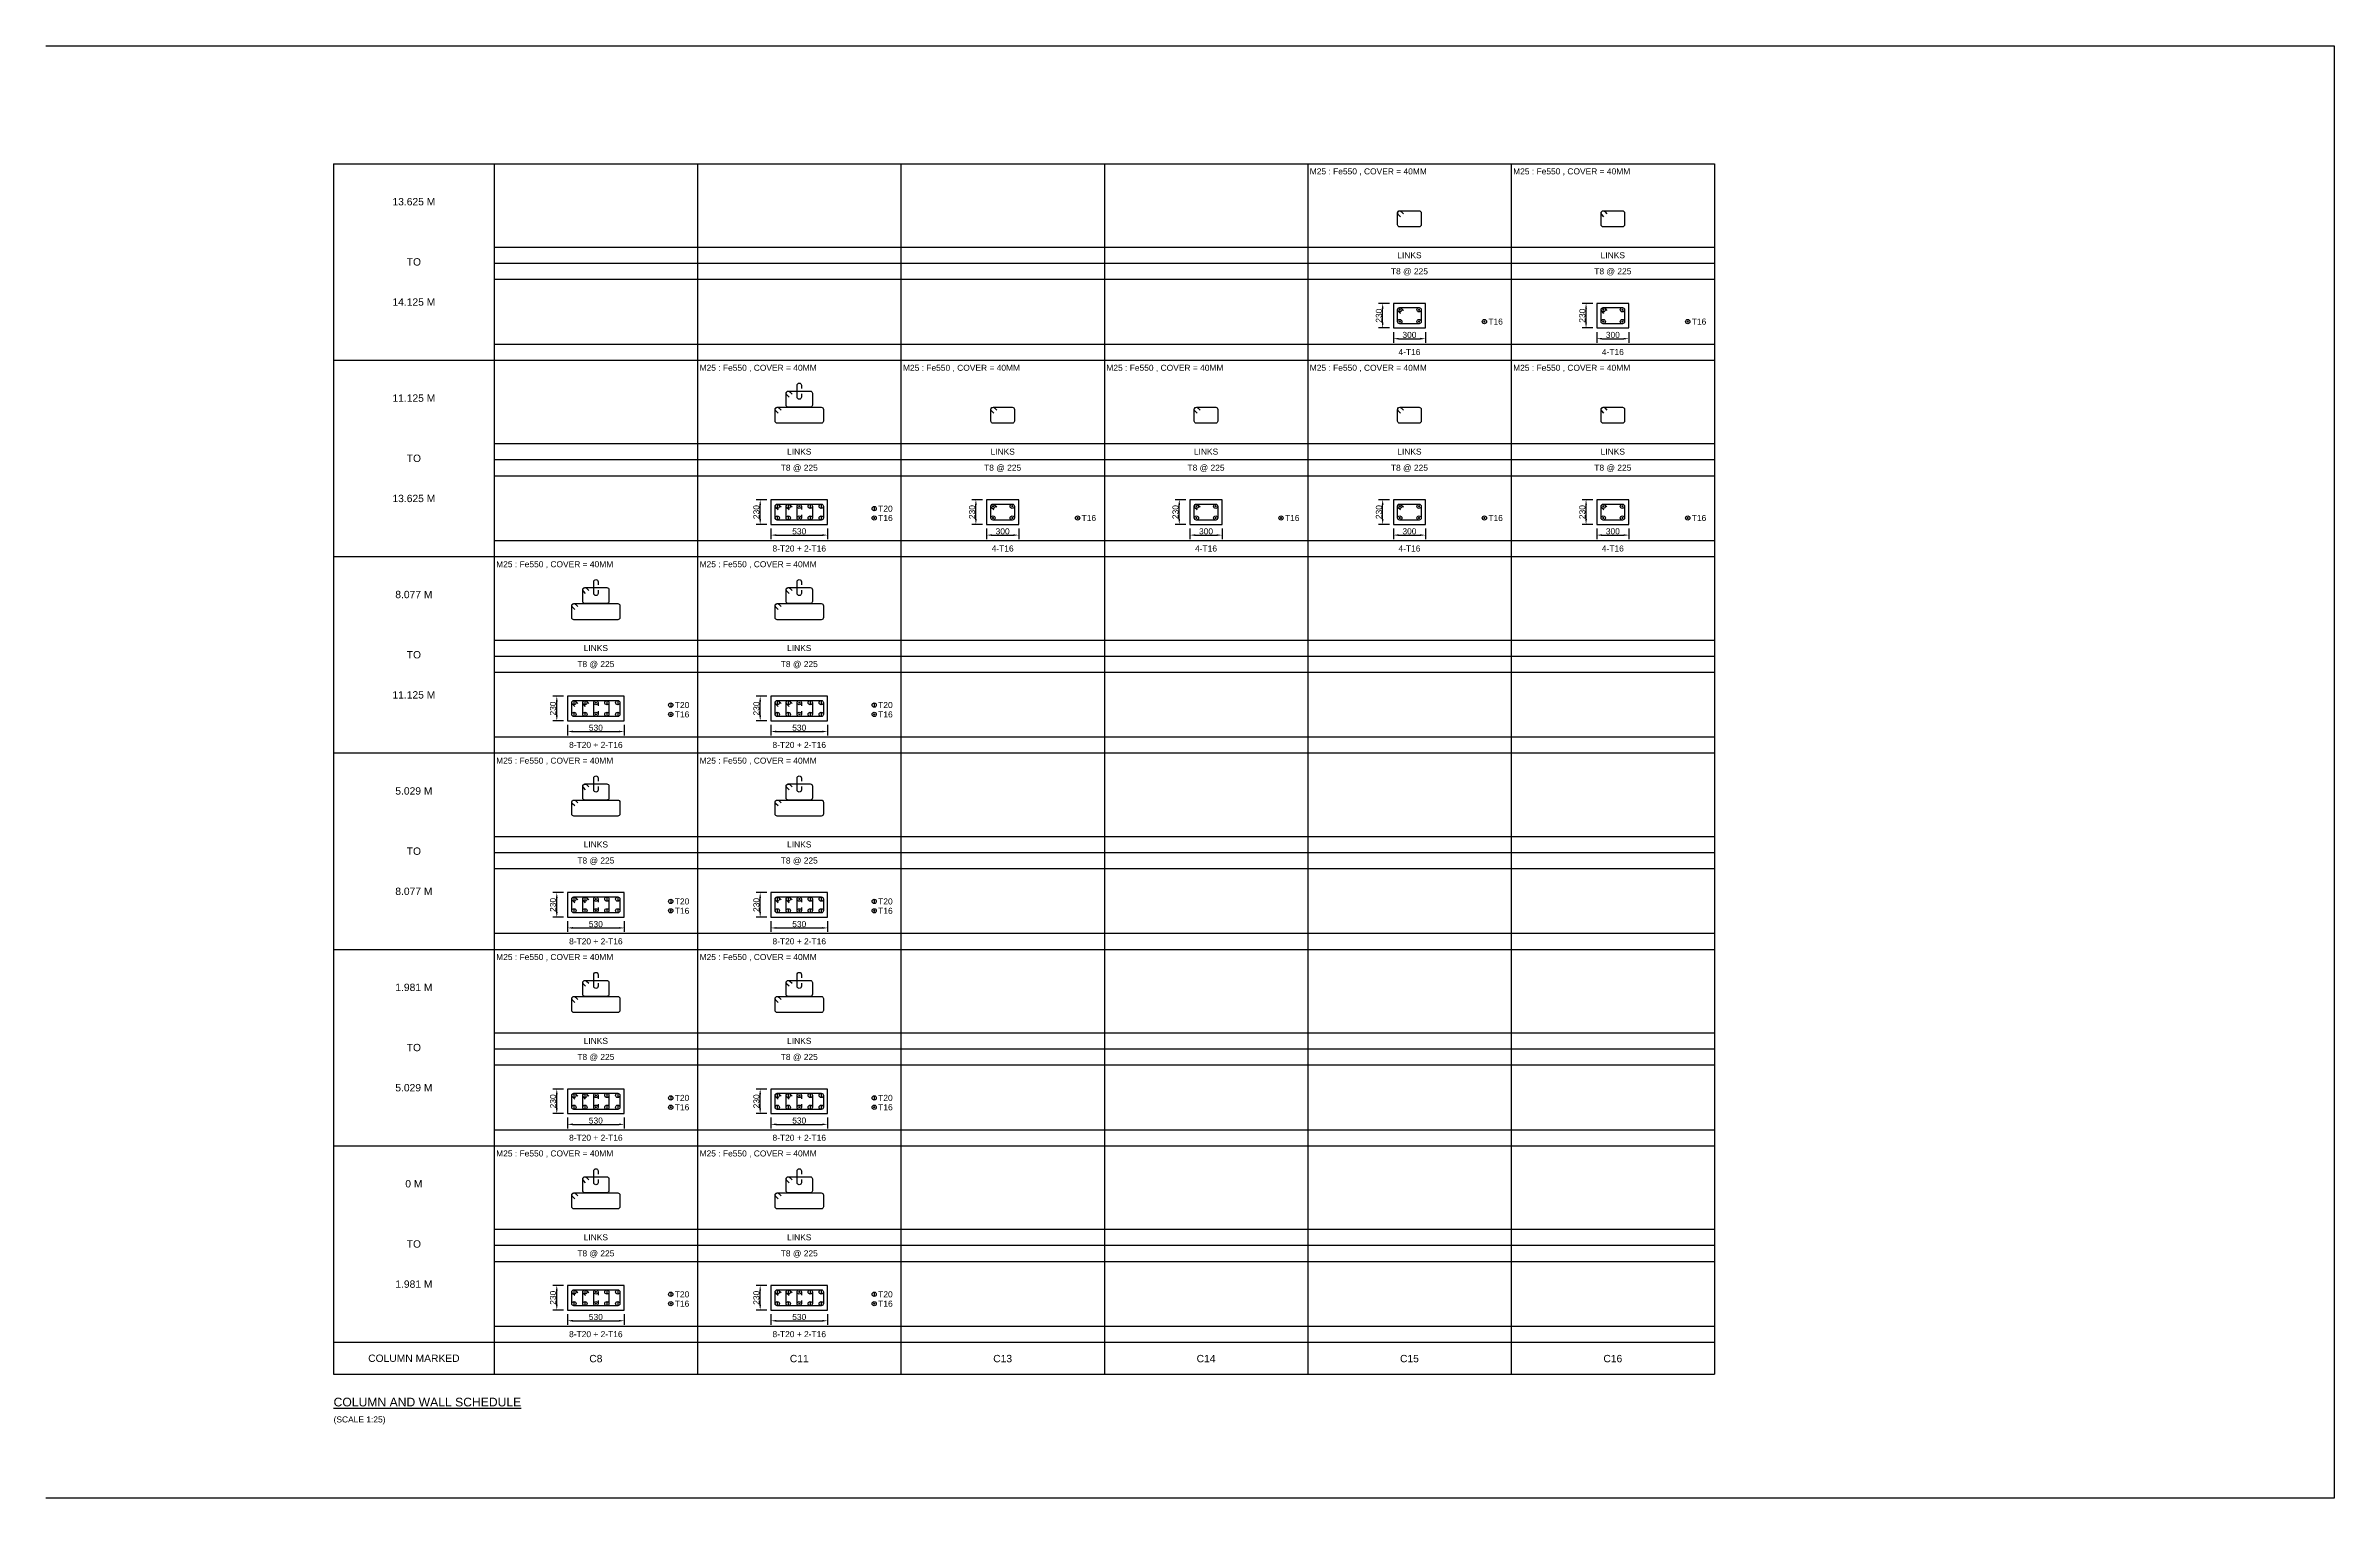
# Model space of a CAD drawing. Header units: inches. Extents: x -816171 to 9366335, y -450961 to 689132.
# Drawn here: x -95907 to -10397, y -22508 to 31771 of the extents above; entities that cross this region are included whole.
import ezdxf
from ezdxf.enums import TextEntityAlignment as Align

# ---------------------------------------------------------------- set-up
doc = ezdxf.new("R2010")
doc.units = ezdxf.units.IN
doc.header["$MEASUREMENT"] = 0
for name, color, linetype in [('Concrete Line', 2, 'Continuous'), ('Dim', 31, 'Continuous'), ('Labels', 4, 'Continuous'), ('Link', 225, 'Continuous'), ('Reinforcement', 130, 'Continuous'), ('Schedule Border', 60, 'Continuous'), ('Schedule Header', 4, 'Continuous'), ('Schedule Line', 60, 'Continuous'), ('Text', 31, 'Continuous')]:
    doc.layers.add(name, color=color, linetype=linetype)
doc.styles.add('SC-COL1', font='SansSerif')
doc.styles.add('SC-COL2', font='SansSerif')
doc.dimstyles.new('ColumnSch', dxfattribs={"dimtxt": 225, "dimasz": 200, "dimexe": 150, "dimexo": 150, "dimgap": 25, "dimtad": 1, "dimtoh": 1, "dimdec": 4, "dimzin": 0, "dimdsep": 46, "dimtxsty": 'SC-COL2', "dimcen": 0.09, "dimclrd": 8, "dimclre": 8, "dimclrt": 31, "dimadec": 0, "dimazin": 0, "dimtfac": 1, "dimtdec": 0, "dimtix": 1, "dimtofl": 0, "dimtmove": 0, "dimatfit": 3, "dimfxl": 1, "dimtolj": 1, "dimtzin": 0, "dimarcsym": 0})

msp = doc.modelspace()

# ---------------------------------------------------------------- texts
at = {"layer": 'Labels', "style": 'SC-COL1'}
msp.add_text('%%uCOLUMN AND WALL SCHEDULE', height=325, dxfattribs=at).set_placement((-85152.59089, -19076.10404))
at = {"layer": 'Schedule Header', "style": 'SC-COL2'}
for s, p in [('13.625 M', (-82152.59089, 25943.89596)), ('TO', (-82152.59089, 23693.89596)), ('14.125 M', (-82152.59089, 22193.89596)), ('11.125 M', (-82152.59089, 18603.89596)), ('TO', (-82152.59089, 16353.89596)), ('13.625 M', (-82152.59089, 14853.89596)), ('8.077 M', (-82152.59089, 11263.89596)), ('TO', (-82152.59089, 9013.89596)), ('11.125 M', (-82152.59089, 7513.89596)), ('5.029 M', (-82152.59089, 3923.89596)), ('TO', (-82152.59089, 1673.89596)), ('8.077 M', (-82152.59089, 173.89596)), ('1.981 M', (-82152.59089, -3416.10404)), ('TO', (-82152.59089, -5666.10404)), ('5.029 M', (-82152.59089, -7166.10404)), ('0 M', (-82152.59089, -10756.10404)), ('TO', (-82152.59089, -13006.10404)), ('1.981 M', (-82152.59089, -14506.10404)), ('COLUMN MARKED', (-82152.59089, -17276.10404))]:
    msp.add_text(s, height=275, dxfattribs=at).set_placement(p, align=Align.MIDDLE_CENTER)
at = {"layer": 'Schedule Header', "char_height": 275, "attachment_point": 2, "style": 'SC-COL2'}
for s, insert in [('C8', (-75352.59089, -17151.10404)), ('C11', (-67752.59089, -17151.10404)), ('C13', (-60152.59089, -17151.10404)), ('C14', (-52552.59089, -17151.10404)), ('C15', (-44952.59089, -17151.10404)), ('C16', (-37352.59089, -17151.10404))]:
    msp.add_mtext(s, dxfattribs=dict(at, insert=insert))
at = {"layer": 'Text', "style": 'SC-COL1'}
for s, p in [('M25 : Fe550 , COVER = 40MM', (-48677.59089, 26963.89596)), ('M25 : Fe550 , COVER = 40MM', (-41077.59089, 26963.89596)), ('M25 : Fe550 , COVER = 40MM', (-71477.59089, 19623.89596)), ('M25 : Fe550 , COVER = 40MM', (-63877.59089, 19623.89596)), ('M25 : Fe550 , COVER = 40MM', (-56277.59089, 19623.89596)), ('M25 : Fe550 , COVER = 40MM', (-48677.59089, 19623.89596)), ('M25 : Fe550 , COVER = 40MM', (-41077.59089, 19623.89596)), ('M25 : Fe550 , COVER = 40MM', (-79077.59089, 12283.89596)), ('M25 : Fe550 , COVER = 40MM', (-71477.59089, 12283.89596)), ('M25 : Fe550 , COVER = 40MM', (-79077.59089, 4943.89596)), ('M25 : Fe550 , COVER = 40MM', (-71477.59089, 4943.89596)), ('M25 : Fe550 , COVER = 40MM', (-79077.59089, -2396.10404)), ('M25 : Fe550 , COVER = 40MM', (-71477.59089, -2396.10404)), ('M25 : Fe550 , COVER = 40MM', (-79077.59089, -9736.10404)), ('M25 : Fe550 , COVER = 40MM', (-71477.59089, -9736.10404)), ('(SCALE 1:25)', (-85152.59089, -19676.10404))]:
    msp.add_text(s, height=225, dxfattribs=at).set_placement(p)
for s, p in [('LINKS', (-44952.59089, 23943.89596)), ('LINKS', (-37352.59089, 23943.89596)), ('T8 @ 225', (-44952.59089, 23343.89596)), ('T8 @ 225', (-37352.59089, 23343.89596)), ('4-T16', (-44952.59089, 20323.89596)), ('4-T16', (-37352.59089, 20323.89596)), ('LINKS', (-67752.59089, 16603.89596)), ('LINKS', (-60152.59089, 16603.89596)), ('LINKS', (-52552.59089, 16603.89596)), ('LINKS', (-44952.59089, 16603.89596)), ('LINKS', (-37352.59089, 16603.89596)), ('T8 @ 225', (-67752.59089, 16003.89596)), ('T8 @ 225', (-60152.59089, 16003.89596)), ('T8 @ 225', (-52552.59089, 16003.89596)), ('T8 @ 225', (-44952.59089, 16003.89596)), ('T8 @ 225', (-37352.59089, 16003.89596)), ('8-T20 + 2-T16', (-67752.59089, 12983.89596)), ('4-T16', (-60152.59089, 12983.89596)), ('4-T16', (-52552.59089, 12983.89596)), ('4-T16', (-44952.59089, 12983.89596)), ('4-T16', (-37352.59089, 12983.89596)), ('T8 @ 225', (-75352.59089, 8663.89596)), ('LINKS', (-75352.59089, 9263.89596)), ('T8 @ 225', (-67752.59089, 8663.89596)), ('LINKS', (-67752.59089, 9263.89596)), ('8-T20 + 2-T16', (-75352.59089, 5643.89596)), ('8-T20 + 2-T16', (-67752.59089, 5643.89596)), ('LINKS', (-75352.59089, 1923.89596)), ('LINKS', (-67752.59089, 1923.89596)), ('T8 @ 225', (-75352.59089, 1323.89596)), ('T8 @ 225', (-67752.59089, 1323.89596)), ('8-T20 + 2-T16', (-75352.59089, -1696.10404)), ('8-T20 + 2-T16', (-67752.59089, -1696.10404)), ('T8 @ 225', (-75352.59089, -6016.10404)), ('LINKS', (-75352.59089, -5416.10404)), ('T8 @ 225', (-67752.59089, -6016.10404)), ('LINKS', (-67752.59089, -5416.10404)), ('8-T20 + 2-T16', (-75352.59089, -9036.10404)), ('8-T20 + 2-T16', (-67752.59089, -9036.10404)), ('LINKS', (-75352.59089, -12756.10404)), ('LINKS', (-67752.59089, -12756.10404)), ('T8 @ 225', (-75352.59089, -13356.10404)), ('T8 @ 225', (-67752.59089, -13356.10404)), ('8-T20 + 2-T16', (-75352.59089, -16376.10404)), ('8-T20 + 2-T16', (-67752.59089, -16376.10404))]:
    msp.add_text(s, height=225, dxfattribs=at).set_placement(p, align=Align.MIDDLE_CENTER)
for s, p in [('T16', (-42002.59089, 21463.89596)), ('T16', (-34402.59089, 21463.89596)), ('T20', (-64802.59089, 14473.89596)), ('T16', (-64802.59089, 14123.89596)), ('T16', (-57202.59089, 14123.89596)), ('T16', (-49602.59089, 14123.89596)), ('T16', (-42002.59089, 14123.89596)), ('T16', (-34402.59089, 14123.89596)), ('T20', (-72402.59089, 7133.89596)), ('T16', (-72402.59089, 6783.89596)), ('T20', (-64802.59089, 7133.89596)), ('T16', (-64802.59089, 6783.89596)), ('T20', (-72402.59089, -206.10404)), ('T16', (-72402.59089, -556.10404)), ('T20', (-64802.59089, -206.10404)), ('T16', (-64802.59089, -556.10404)), ('T20', (-72402.59089, -7546.10404)), ('T20', (-64802.59089, -7546.10404)), ('T16', (-72402.59089, -7896.10404)), ('T16', (-64802.59089, -7896.10404)), ('T20', (-72402.59089, -14886.10404)), ('T16', (-72402.59089, -15236.10404)), ('T20', (-64802.59089, -14886.10404)), ('T16', (-64802.59089, -15236.10404))]:
    msp.add_text(s, height=225, dxfattribs=at).set_placement(p, align=Align.MIDDLE_LEFT)

# ---------------------------------------------------------------- blocks, each defined once
blk = doc.blocks.new('*D320')
at = {"layer": 'DEFPOINTS', "color": 0, "transparency": 16777216}
for p in [(-76413, -15476), (-74293, -15476), (-74293, -15876)]:
    blk.add_point(p, dxfattribs=at)
at = {"layer": 'Dim', "color": 8, "lineweight": -2, "transparency": 16777216}
for p, q in [((-76413, -15626), (-76413, -16026)), ((-76213, -15876), (-74493, -15876)), ((-74293, -15626), (-74293, -16026))]:
    blk.add_line(p, q, dxfattribs=at)
at = {"layer": 'Dim', "color": 8, "transparency": 16777216}
for points in [[(-76213, -15843), (-76213, -15909), (-76413, -15876)], [(-74493, -15843), (-74493, -15909), (-74293, -15876)]]:
    blk.add_solid(points, dxfattribs=at)
at = {"layer": 'Dim', "color": 31, "transparency": 16777216, "insert": (-75353, -15735), "char_height": 225, "attachment_point": 5, "style": 'SC-COL2'}
blk.add_mtext('\\A1;530', dxfattribs=at)
blk = doc.blocks.new('*D321')
at = {"layer": 'DEFPOINTS', "color": 0, "transparency": 16777216}
for p in [(-76813, -14556), (-76413, -14556), (-76413, -15476)]:
    blk.add_point(p, dxfattribs=at)
at = {"layer": 'Dim', "color": 8, "lineweight": -2, "transparency": 16777216}
for p, q in [((-76563, -14556), (-76963, -14556)), ((-76813, -15276), (-76813, -14756)), ((-76563, -15476), (-76963, -15476))]:
    blk.add_line(p, q, dxfattribs=at)
at = {"layer": 'Dim', "color": 8, "transparency": 16777216}
for points in [[(-76846, -14756), (-76779, -14756), (-76813, -14556)], [(-76846, -15276), (-76779, -15276), (-76813, -15476)]]:
    blk.add_solid(points, dxfattribs=at)
at = {"layer": 'Dim', "color": 31, "transparency": 16777216, "insert": (-76954, -15016), "char_height": 225, "attachment_point": 5, "rotation": 90, "style": 'SC-COL2'}
blk.add_mtext('\\A1;230', dxfattribs=at)
blk = doc.blocks.new('*D322')
at = {"layer": 'DEFPOINTS', "color": 0, "transparency": 16777216}
for p in [(-76413, -8136), (-74293, -8136), (-74293, -8536)]:
    blk.add_point(p, dxfattribs=at)
at = {"layer": 'Dim', "color": 8, "lineweight": -2, "transparency": 16777216}
for p, q in [((-76413, -8286), (-76413, -8686)), ((-76213, -8536), (-74493, -8536)), ((-74293, -8286), (-74293, -8686))]:
    blk.add_line(p, q, dxfattribs=at)
at = {"layer": 'Dim', "color": 8, "transparency": 16777216}
for points in [[(-76213, -8503), (-76213, -8569), (-76413, -8536)], [(-74493, -8503), (-74493, -8569), (-74293, -8536)]]:
    blk.add_solid(points, dxfattribs=at)
at = {"layer": 'Dim', "color": 31, "transparency": 16777216, "insert": (-75353, -8395), "char_height": 225, "attachment_point": 5, "style": 'SC-COL2'}
blk.add_mtext('\\A1;530', dxfattribs=at)
blk = doc.blocks.new('*D323')
at = {"layer": 'DEFPOINTS', "color": 0, "transparency": 16777216}
for p in [(-76813, -7216), (-76413, -7216), (-76413, -8136)]:
    blk.add_point(p, dxfattribs=at)
at = {"layer": 'Dim', "color": 8, "lineweight": -2, "transparency": 16777216}
for p, q in [((-76563, -7216), (-76963, -7216)), ((-76813, -7936), (-76813, -7416)), ((-76563, -8136), (-76963, -8136))]:
    blk.add_line(p, q, dxfattribs=at)
at = {"layer": 'Dim', "color": 8, "transparency": 16777216}
for points in [[(-76846, -7416), (-76779, -7416), (-76813, -7216)], [(-76846, -7936), (-76779, -7936), (-76813, -8136)]]:
    blk.add_solid(points, dxfattribs=at)
at = {"layer": 'Dim', "color": 31, "transparency": 16777216, "insert": (-76954, -7676), "char_height": 225, "attachment_point": 5, "rotation": 90, "style": 'SC-COL2'}
blk.add_mtext('\\A1;230', dxfattribs=at)
blk = doc.blocks.new('*D318')
at = {"layer": 'DEFPOINTS', "color": 0, "transparency": 16777216}
for p in [(-76413, -796), (-74293, -796), (-74293, -1196)]:
    blk.add_point(p, dxfattribs=at)
at = {"layer": 'Dim', "color": 8, "lineweight": -2, "transparency": 16777216}
for p, q in [((-76413, -946), (-76413, -1346)), ((-76213, -1196), (-74493, -1196)), ((-74293, -946), (-74293, -1346))]:
    blk.add_line(p, q, dxfattribs=at)
at = {"layer": 'Dim', "color": 8, "transparency": 16777216}
for points in [[(-76213, -1163), (-76213, -1229), (-76413, -1196)], [(-74493, -1163), (-74493, -1229), (-74293, -1196)]]:
    blk.add_solid(points, dxfattribs=at)
at = {"layer": 'Dim', "color": 31, "transparency": 16777216, "insert": (-75353, -1055), "char_height": 225, "attachment_point": 5, "style": 'SC-COL2'}
blk.add_mtext('\\A1;530', dxfattribs=at)
blk = doc.blocks.new('*D319')
at = {"layer": 'DEFPOINTS', "color": 0, "transparency": 16777216}
for p in [(-76813, 124), (-76413, 124), (-76413, -796)]:
    blk.add_point(p, dxfattribs=at)
at = {"layer": 'Dim', "color": 8, "lineweight": -2, "transparency": 16777216}
for p, q in [((-76563, 124), (-76963, 124)), ((-76563, -796), (-76963, -796)), ((-76813, -596), (-76813, -76))]:
    blk.add_line(p, q, dxfattribs=at)
at = {"layer": 'Dim', "color": 8, "transparency": 16777216}
for points in [[(-76846, -76), (-76779, -76), (-76813, 124)], [(-76846, -596), (-76779, -596), (-76813, -796)]]:
    blk.add_solid(points, dxfattribs=at)
at = {"layer": 'Dim', "color": 31, "transparency": 16777216, "insert": (-76954, -336), "char_height": 225, "attachment_point": 5, "rotation": 90, "style": 'SC-COL2'}
blk.add_mtext('\\A1;230', dxfattribs=at)
blk = doc.blocks.new('*D314')
at = {"layer": 'DEFPOINTS', "color": 0, "transparency": 16777216}
for p in [(-76413, 6544), (-74293, 6544), (-74293, 6144)]:
    blk.add_point(p, dxfattribs=at)
at = {"layer": 'Dim', "color": 8, "lineweight": -2, "transparency": 16777216}
for p, q in [((-76413, 6394), (-76413, 5994)), ((-76213, 6144), (-74493, 6144)), ((-74293, 6394), (-74293, 5994))]:
    blk.add_line(p, q, dxfattribs=at)
at = {"layer": 'Dim', "color": 8, "transparency": 16777216}
for points in [[(-76213, 6177), (-76213, 6111), (-76413, 6144)], [(-74493, 6177), (-74493, 6111), (-74293, 6144)]]:
    blk.add_solid(points, dxfattribs=at)
at = {"layer": 'Dim', "color": 31, "transparency": 16777216, "insert": (-75353, 6285), "char_height": 225, "attachment_point": 5, "style": 'SC-COL2'}
blk.add_mtext('\\A1;530', dxfattribs=at)
blk = doc.blocks.new('*D315')
at = {"layer": 'DEFPOINTS', "color": 0, "transparency": 16777216}
for p in [(-76813, 7464), (-76413, 7464), (-76413, 6544)]:
    blk.add_point(p, dxfattribs=at)
at = {"layer": 'Dim', "color": 8, "lineweight": -2, "transparency": 16777216}
for p, q in [((-76563, 7464), (-76963, 7464)), ((-76813, 6744), (-76813, 7264)), ((-76563, 6544), (-76963, 6544))]:
    blk.add_line(p, q, dxfattribs=at)
at = {"layer": 'Dim', "color": 8, "transparency": 16777216}
for points in [[(-76846, 7264), (-76779, 7264), (-76813, 7464)], [(-76846, 6744), (-76779, 6744), (-76813, 6544)]]:
    blk.add_solid(points, dxfattribs=at)
at = {"layer": 'Dim', "color": 31, "transparency": 16777216, "insert": (-76954, 7004), "char_height": 225, "attachment_point": 5, "rotation": 90, "style": 'SC-COL2'}
blk.add_mtext('\\A1;230', dxfattribs=at)
blk = doc.blocks.new('*D316')
at = {"layer": 'DEFPOINTS', "color": 0, "transparency": 16777216}
for p in [(-68813, -15476), (-66693, -15476), (-66693, -15876)]:
    blk.add_point(p, dxfattribs=at)
at = {"layer": 'Dim', "color": 8, "lineweight": -2, "transparency": 16777216}
for p, q in [((-68813, -15626), (-68813, -16026)), ((-68613, -15876), (-66893, -15876)), ((-66693, -15626), (-66693, -16026))]:
    blk.add_line(p, q, dxfattribs=at)
at = {"layer": 'Dim', "color": 8, "transparency": 16777216}
for points in [[(-68613, -15843), (-68613, -15909), (-68813, -15876)], [(-66893, -15843), (-66893, -15909), (-66693, -15876)]]:
    blk.add_solid(points, dxfattribs=at)
at = {"layer": 'Dim', "color": 31, "transparency": 16777216, "insert": (-67753, -15735), "char_height": 225, "attachment_point": 5, "style": 'SC-COL2'}
blk.add_mtext('\\A1;530', dxfattribs=at)
blk = doc.blocks.new('*D317')
at = {"layer": 'DEFPOINTS', "color": 0, "transparency": 16777216}
for p in [(-69213, -14556), (-68813, -14556), (-68813, -15476)]:
    blk.add_point(p, dxfattribs=at)
at = {"layer": 'Dim', "color": 8, "lineweight": -2, "transparency": 16777216}
for p, q in [((-68963, -14556), (-69363, -14556)), ((-69213, -15276), (-69213, -14756)), ((-68963, -15476), (-69363, -15476))]:
    blk.add_line(p, q, dxfattribs=at)
at = {"layer": 'Dim', "color": 8, "transparency": 16777216}
for points in [[(-69246, -14756), (-69179, -14756), (-69213, -14556)], [(-69246, -15276), (-69179, -15276), (-69213, -15476)]]:
    blk.add_solid(points, dxfattribs=at)
at = {"layer": 'Dim', "color": 31, "transparency": 16777216, "insert": (-69354, -15016), "char_height": 225, "attachment_point": 5, "rotation": 90, "style": 'SC-COL2'}
blk.add_mtext('\\A1;230', dxfattribs=at)
blk = doc.blocks.new('*D312')
at = {"layer": 'DEFPOINTS', "color": 0, "transparency": 16777216}
for p in [(-68813, -8136), (-66693, -8136), (-66693, -8536)]:
    blk.add_point(p, dxfattribs=at)
at = {"layer": 'Dim', "color": 8, "lineweight": -2, "transparency": 16777216}
for p, q in [((-68813, -8286), (-68813, -8686)), ((-68613, -8536), (-66893, -8536)), ((-66693, -8286), (-66693, -8686))]:
    blk.add_line(p, q, dxfattribs=at)
at = {"layer": 'Dim', "color": 8, "transparency": 16777216}
for points in [[(-68613, -8503), (-68613, -8569), (-68813, -8536)], [(-66893, -8503), (-66893, -8569), (-66693, -8536)]]:
    blk.add_solid(points, dxfattribs=at)
at = {"layer": 'Dim', "color": 31, "transparency": 16777216, "insert": (-67753, -8395), "char_height": 225, "attachment_point": 5, "style": 'SC-COL2'}
blk.add_mtext('\\A1;530', dxfattribs=at)
blk = doc.blocks.new('*D313')
at = {"layer": 'DEFPOINTS', "color": 0, "transparency": 16777216}
for p in [(-69213, -7216), (-68813, -7216), (-68813, -8136)]:
    blk.add_point(p, dxfattribs=at)
at = {"layer": 'Dim', "color": 8, "lineweight": -2, "transparency": 16777216}
for p, q in [((-68963, -7216), (-69363, -7216)), ((-69213, -7936), (-69213, -7416)), ((-68963, -8136), (-69363, -8136))]:
    blk.add_line(p, q, dxfattribs=at)
at = {"layer": 'Dim', "color": 8, "transparency": 16777216}
for points in [[(-69246, -7416), (-69179, -7416), (-69213, -7216)], [(-69246, -7936), (-69179, -7936), (-69213, -8136)]]:
    blk.add_solid(points, dxfattribs=at)
at = {"layer": 'Dim', "color": 31, "transparency": 16777216, "insert": (-69354, -7676), "char_height": 225, "attachment_point": 5, "rotation": 90, "style": 'SC-COL2'}
blk.add_mtext('\\A1;230', dxfattribs=at)
blk = doc.blocks.new('*D308')
at = {"layer": 'DEFPOINTS', "color": 0, "transparency": 16777216}
for p in [(-68813, -796), (-66693, -796), (-66693, -1196)]:
    blk.add_point(p, dxfattribs=at)
at = {"layer": 'Dim', "color": 8, "lineweight": -2, "transparency": 16777216}
for p, q in [((-68813, -946), (-68813, -1346)), ((-68613, -1196), (-66893, -1196)), ((-66693, -946), (-66693, -1346))]:
    blk.add_line(p, q, dxfattribs=at)
at = {"layer": 'Dim', "color": 8, "transparency": 16777216}
for points in [[(-68613, -1163), (-68613, -1229), (-68813, -1196)], [(-66893, -1163), (-66893, -1229), (-66693, -1196)]]:
    blk.add_solid(points, dxfattribs=at)
at = {"layer": 'Dim', "color": 31, "transparency": 16777216, "insert": (-67753, -1055), "char_height": 225, "attachment_point": 5, "style": 'SC-COL2'}
blk.add_mtext('\\A1;530', dxfattribs=at)
blk = doc.blocks.new('*D309')
at = {"layer": 'DEFPOINTS', "color": 0, "transparency": 16777216}
for p in [(-69213, 124), (-68813, 124), (-68813, -796)]:
    blk.add_point(p, dxfattribs=at)
at = {"layer": 'Dim', "color": 8, "lineweight": -2, "transparency": 16777216}
for p, q in [((-68963, 124), (-69363, 124)), ((-68963, -796), (-69363, -796)), ((-69213, -596), (-69213, -76))]:
    blk.add_line(p, q, dxfattribs=at)
at = {"layer": 'Dim', "color": 8, "transparency": 16777216}
for points in [[(-69246, -76), (-69179, -76), (-69213, 124)], [(-69246, -596), (-69179, -596), (-69213, -796)]]:
    blk.add_solid(points, dxfattribs=at)
at = {"layer": 'Dim', "color": 31, "transparency": 16777216, "insert": (-69354, -336), "char_height": 225, "attachment_point": 5, "rotation": 90, "style": 'SC-COL2'}
blk.add_mtext('\\A1;230', dxfattribs=at)
blk = doc.blocks.new('*D310')
at = {"layer": 'DEFPOINTS', "color": 0, "transparency": 16777216}
for p in [(-68813, 6544), (-66693, 6544), (-66693, 6144)]:
    blk.add_point(p, dxfattribs=at)
at = {"layer": 'Dim', "color": 8, "lineweight": -2, "transparency": 16777216}
for p, q in [((-68813, 6394), (-68813, 5994)), ((-68613, 6144), (-66893, 6144)), ((-66693, 6394), (-66693, 5994))]:
    blk.add_line(p, q, dxfattribs=at)
at = {"layer": 'Dim', "color": 8, "transparency": 16777216}
for points in [[(-68613, 6177), (-68613, 6111), (-68813, 6144)], [(-66893, 6177), (-66893, 6111), (-66693, 6144)]]:
    blk.add_solid(points, dxfattribs=at)
at = {"layer": 'Dim', "color": 31, "transparency": 16777216, "insert": (-67753, 6285), "char_height": 225, "attachment_point": 5, "style": 'SC-COL2'}
blk.add_mtext('\\A1;530', dxfattribs=at)
blk = doc.blocks.new('*D311')
at = {"layer": 'DEFPOINTS', "color": 0, "transparency": 16777216}
for p in [(-69213, 7464), (-68813, 7464), (-68813, 6544)]:
    blk.add_point(p, dxfattribs=at)
at = {"layer": 'Dim', "color": 8, "lineweight": -2, "transparency": 16777216}
for p, q in [((-68963, 7464), (-69363, 7464)), ((-69213, 6744), (-69213, 7264)), ((-68963, 6544), (-69363, 6544))]:
    blk.add_line(p, q, dxfattribs=at)
at = {"layer": 'Dim', "color": 8, "transparency": 16777216}
for points in [[(-69246, 7264), (-69179, 7264), (-69213, 7464)], [(-69246, 6744), (-69179, 6744), (-69213, 6544)]]:
    blk.add_solid(points, dxfattribs=at)
at = {"layer": 'Dim', "color": 31, "transparency": 16777216, "insert": (-69354, 7004), "char_height": 225, "attachment_point": 5, "rotation": 90, "style": 'SC-COL2'}
blk.add_mtext('\\A1;230', dxfattribs=at)
blk = doc.blocks.new('*D306')
at = {"layer": 'DEFPOINTS', "color": 0, "transparency": 16777216}
for p in [(-68813, 13884), (-66693, 13884), (-66693, 13484)]:
    blk.add_point(p, dxfattribs=at)
at = {"layer": 'Dim', "color": 8, "lineweight": -2, "transparency": 16777216}
for p, q in [((-68813, 13734), (-68813, 13334)), ((-66693, 13734), (-66693, 13334)), ((-68613, 13484), (-66893, 13484))]:
    blk.add_line(p, q, dxfattribs=at)
at = {"layer": 'Dim', "color": 8, "transparency": 16777216}
for points in [[(-68613, 13517), (-68613, 13451), (-68813, 13484)], [(-66893, 13517), (-66893, 13451), (-66693, 13484)]]:
    blk.add_solid(points, dxfattribs=at)
at = {"layer": 'Dim', "color": 31, "transparency": 16777216, "insert": (-67753, 13625), "char_height": 225, "attachment_point": 5, "style": 'SC-COL2'}
blk.add_mtext('\\A1;530', dxfattribs=at)
blk = doc.blocks.new('*D307')
at = {"layer": 'DEFPOINTS', "color": 0, "transparency": 16777216}
for p in [(-69213, 14804), (-68813, 14804), (-68813, 13884)]:
    blk.add_point(p, dxfattribs=at)
at = {"layer": 'Dim', "color": 8, "lineweight": -2, "transparency": 16777216}
for p, q in [((-68963, 14804), (-69363, 14804)), ((-69213, 14084), (-69213, 14604)), ((-68963, 13884), (-69363, 13884))]:
    blk.add_line(p, q, dxfattribs=at)
at = {"layer": 'Dim', "color": 8, "transparency": 16777216}
for points in [[(-69246, 14604), (-69179, 14604), (-69213, 14804)], [(-69246, 14084), (-69179, 14084), (-69213, 13884)]]:
    blk.add_solid(points, dxfattribs=at)
at = {"layer": 'Dim', "color": 31, "transparency": 16777216, "insert": (-69354, 14344), "char_height": 225, "attachment_point": 5, "rotation": 90, "style": 'SC-COL2'}
blk.add_mtext('\\A1;230', dxfattribs=at)
blk = doc.blocks.new('*D298')
at = {"layer": 'DEFPOINTS', "color": 0, "transparency": 16777216}
for p in [(-60753, 13884), (-59553, 13884), (-59553, 13484)]:
    blk.add_point(p, dxfattribs=at)
at = {"layer": 'Dim', "color": 8, "lineweight": -2, "transparency": 16777216}
for p, q in [((-60753, 13734), (-60753, 13334)), ((-59553, 13734), (-59553, 13334)), ((-60553, 13484), (-59753, 13484))]:
    blk.add_line(p, q, dxfattribs=at)
at = {"layer": 'Dim', "color": 8, "transparency": 16777216}
for points in [[(-60553, 13517), (-60553, 13451), (-60753, 13484)], [(-59753, 13517), (-59753, 13451), (-59553, 13484)]]:
    blk.add_solid(points, dxfattribs=at)
at = {"layer": 'Dim', "color": 31, "transparency": 16777216, "insert": (-60153, 13625), "char_height": 225, "attachment_point": 5, "style": 'SC-COL2'}
blk.add_mtext('\\A1;300', dxfattribs=at)
blk = doc.blocks.new('*D299')
at = {"layer": 'DEFPOINTS', "color": 0, "transparency": 16777216}
for p in [(-61153, 14804), (-60753, 14804), (-60753, 13884)]:
    blk.add_point(p, dxfattribs=at)
at = {"layer": 'Dim', "color": 8, "lineweight": -2, "transparency": 16777216}
for p, q in [((-60903, 14804), (-61303, 14804)), ((-61153, 14084), (-61153, 14604)), ((-60903, 13884), (-61303, 13884))]:
    blk.add_line(p, q, dxfattribs=at)
at = {"layer": 'Dim', "color": 8, "transparency": 16777216}
for points in [[(-61186, 14604), (-61119, 14604), (-61153, 14804)], [(-61186, 14084), (-61119, 14084), (-61153, 13884)]]:
    blk.add_solid(points, dxfattribs=at)
at = {"layer": 'Dim', "color": 31, "transparency": 16777216, "insert": (-61294, 14344), "char_height": 225, "attachment_point": 5, "rotation": 90, "style": 'SC-COL2'}
blk.add_mtext('\\A1;230', dxfattribs=at)
blk = doc.blocks.new('*D300')
at = {"layer": 'DEFPOINTS', "color": 0, "transparency": 16777216}
for p in [(-53153, 13884), (-51953, 13884), (-51953, 13484)]:
    blk.add_point(p, dxfattribs=at)
at = {"layer": 'Dim', "color": 8, "lineweight": -2, "transparency": 16777216}
for p, q in [((-53153, 13734), (-53153, 13334)), ((-51953, 13734), (-51953, 13334)), ((-52953, 13484), (-52153, 13484))]:
    blk.add_line(p, q, dxfattribs=at)
at = {"layer": 'Dim', "color": 8, "transparency": 16777216}
for points in [[(-52953, 13517), (-52953, 13451), (-53153, 13484)], [(-52153, 13517), (-52153, 13451), (-51953, 13484)]]:
    blk.add_solid(points, dxfattribs=at)
at = {"layer": 'Dim', "color": 31, "transparency": 16777216, "insert": (-52553, 13625), "char_height": 225, "attachment_point": 5, "style": 'SC-COL2'}
blk.add_mtext('\\A1;300', dxfattribs=at)
blk = doc.blocks.new('*D301')
at = {"layer": 'DEFPOINTS', "color": 0, "transparency": 16777216}
for p in [(-53553, 14804), (-53153, 14804), (-53153, 13884)]:
    blk.add_point(p, dxfattribs=at)
at = {"layer": 'Dim', "color": 8, "lineweight": -2, "transparency": 16777216}
for p, q in [((-53303, 14804), (-53703, 14804)), ((-53553, 14084), (-53553, 14604)), ((-53303, 13884), (-53703, 13884))]:
    blk.add_line(p, q, dxfattribs=at)
at = {"layer": 'Dim', "color": 8, "transparency": 16777216}
for points in [[(-53586, 14604), (-53519, 14604), (-53553, 14804)], [(-53586, 14084), (-53519, 14084), (-53553, 13884)]]:
    blk.add_solid(points, dxfattribs=at)
at = {"layer": 'Dim', "color": 31, "transparency": 16777216, "insert": (-53694, 14344), "char_height": 225, "attachment_point": 5, "rotation": 90, "style": 'SC-COL2'}
blk.add_mtext('\\A1;230', dxfattribs=at)
blk = doc.blocks.new('*D302')
at = {"layer": 'DEFPOINTS', "color": 0, "transparency": 16777216}
for p in [(-45553, 21224), (-44353, 21224), (-44353, 20824)]:
    blk.add_point(p, dxfattribs=at)
at = {"layer": 'Dim', "color": 8, "lineweight": -2, "transparency": 16777216}
for p, q in [((-45553, 21074), (-45553, 20674)), ((-45353, 20824), (-44553, 20824)), ((-44353, 21074), (-44353, 20674))]:
    blk.add_line(p, q, dxfattribs=at)
at = {"layer": 'Dim', "color": 8, "transparency": 16777216}
for points in [[(-45353, 20857), (-45353, 20791), (-45553, 20824)], [(-44553, 20857), (-44553, 20791), (-44353, 20824)]]:
    blk.add_solid(points, dxfattribs=at)
at = {"layer": 'Dim', "color": 31, "transparency": 16777216, "insert": (-44953, 20965), "char_height": 225, "attachment_point": 5, "style": 'SC-COL2'}
blk.add_mtext('\\A1;300', dxfattribs=at)
blk = doc.blocks.new('*D303')
at = {"layer": 'DEFPOINTS', "color": 0, "transparency": 16777216}
for p in [(-45953, 22144), (-45553, 22144), (-45553, 21224)]:
    blk.add_point(p, dxfattribs=at)
at = {"layer": 'Dim', "color": 8, "lineweight": -2, "transparency": 16777216}
for p, q in [((-45703, 22144), (-46103, 22144)), ((-45953, 21424), (-45953, 21944)), ((-45703, 21224), (-46103, 21224))]:
    blk.add_line(p, q, dxfattribs=at)
at = {"layer": 'Dim', "color": 8, "transparency": 16777216}
for points in [[(-45986, 21944), (-45919, 21944), (-45953, 22144)], [(-45986, 21424), (-45919, 21424), (-45953, 21224)]]:
    blk.add_solid(points, dxfattribs=at)
at = {"layer": 'Dim', "color": 31, "transparency": 16777216, "insert": (-46094, 21684), "char_height": 225, "attachment_point": 5, "rotation": 90, "style": 'SC-COL2'}
blk.add_mtext('\\A1;230', dxfattribs=at)
blk = doc.blocks.new('*D304')
at = {"layer": 'DEFPOINTS', "color": 0, "transparency": 16777216}
for p in [(-37953, 21224), (-36753, 21224), (-36753, 20824)]:
    blk.add_point(p, dxfattribs=at)
at = {"layer": 'Dim', "color": 8, "lineweight": -2, "transparency": 16777216}
for p, q in [((-37953, 21074), (-37953, 20674)), ((-37753, 20824), (-36953, 20824)), ((-36753, 21074), (-36753, 20674))]:
    blk.add_line(p, q, dxfattribs=at)
at = {"layer": 'Dim', "color": 8, "transparency": 16777216}
for points in [[(-37753, 20857), (-37753, 20791), (-37953, 20824)], [(-36953, 20857), (-36953, 20791), (-36753, 20824)]]:
    blk.add_solid(points, dxfattribs=at)
at = {"layer": 'Dim', "color": 31, "transparency": 16777216, "insert": (-37353, 20965), "char_height": 225, "attachment_point": 5, "style": 'SC-COL2'}
blk.add_mtext('\\A1;300', dxfattribs=at)
blk = doc.blocks.new('*D305')
at = {"layer": 'DEFPOINTS', "color": 0, "transparency": 16777216}
for p in [(-38353, 22144), (-37953, 22144), (-37953, 21224)]:
    blk.add_point(p, dxfattribs=at)
at = {"layer": 'Dim', "color": 8, "lineweight": -2, "transparency": 16777216}
for p, q in [((-38103, 22144), (-38503, 22144)), ((-38353, 21424), (-38353, 21944)), ((-38103, 21224), (-38503, 21224))]:
    blk.add_line(p, q, dxfattribs=at)
at = {"layer": 'Dim', "color": 8, "transparency": 16777216}
for points in [[(-38386, 21944), (-38319, 21944), (-38353, 22144)], [(-38386, 21424), (-38319, 21424), (-38353, 21224)]]:
    blk.add_solid(points, dxfattribs=at)
at = {"layer": 'Dim', "color": 31, "transparency": 16777216, "insert": (-38494, 21684), "char_height": 225, "attachment_point": 5, "rotation": 90, "style": 'SC-COL2'}
blk.add_mtext('\\A1;230', dxfattribs=at)
blk = doc.blocks.new('*D3685')
at = {"layer": 'DEFPOINTS', "color": 0, "transparency": 16777216}
for p in [(-45553, 13884), (-44353, 13884), (-44353, 13484)]:
    blk.add_point(p, dxfattribs=at)
at = {"layer": 'Dim', "color": 8, "lineweight": -2, "transparency": 16777216}
for p, q in [((-45553, 13734), (-45553, 13334)), ((-44353, 13734), (-44353, 13334)), ((-45353, 13484), (-44553, 13484))]:
    blk.add_line(p, q, dxfattribs=at)
at = {"layer": 'Dim', "color": 8, "transparency": 16777216}
for points in [[(-45353, 13517), (-45353, 13451), (-45553, 13484)], [(-44553, 13517), (-44553, 13451), (-44353, 13484)]]:
    blk.add_solid(points, dxfattribs=at)
at = {"layer": 'Dim', "color": 31, "transparency": 16777216, "insert": (-44953, 13625), "char_height": 225, "attachment_point": 5, "style": 'SC-COL2'}
blk.add_mtext('\\A1;300', dxfattribs=at)
blk = doc.blocks.new('*D3686')
at = {"layer": 'DEFPOINTS', "color": 0, "transparency": 16777216}
for p in [(-45953, 14804), (-45553, 14804), (-45553, 13884)]:
    blk.add_point(p, dxfattribs=at)
at = {"layer": 'Dim', "color": 8, "lineweight": -2, "transparency": 16777216}
for p, q in [((-45703, 14804), (-46103, 14804)), ((-45953, 14084), (-45953, 14604)), ((-45703, 13884), (-46103, 13884))]:
    blk.add_line(p, q, dxfattribs=at)
at = {"layer": 'Dim', "color": 8, "transparency": 16777216}
for points in [[(-45986, 14604), (-45919, 14604), (-45953, 14804)], [(-45986, 14084), (-45919, 14084), (-45953, 13884)]]:
    blk.add_solid(points, dxfattribs=at)
at = {"layer": 'Dim', "color": 31, "transparency": 16777216, "insert": (-46094, 14344), "char_height": 225, "attachment_point": 5, "rotation": 90, "style": 'SC-COL2'}
blk.add_mtext('\\A1;230', dxfattribs=at)
blk = doc.blocks.new('*D3687')
at = {"layer": 'DEFPOINTS', "color": 0, "transparency": 16777216}
for p in [(-37953, 13884), (-36753, 13884), (-36753, 13484)]:
    blk.add_point(p, dxfattribs=at)
at = {"layer": 'Dim', "color": 8, "lineweight": -2, "transparency": 16777216}
for p, q in [((-37953, 13734), (-37953, 13334)), ((-36753, 13734), (-36753, 13334)), ((-37753, 13484), (-36953, 13484))]:
    blk.add_line(p, q, dxfattribs=at)
at = {"layer": 'Dim', "color": 8, "transparency": 16777216}
for points in [[(-37753, 13517), (-37753, 13451), (-37953, 13484)], [(-36953, 13517), (-36953, 13451), (-36753, 13484)]]:
    blk.add_solid(points, dxfattribs=at)
at = {"layer": 'Dim', "color": 31, "transparency": 16777216, "insert": (-37353, 13625), "char_height": 225, "attachment_point": 5, "style": 'SC-COL2'}
blk.add_mtext('\\A1;300', dxfattribs=at)
blk = doc.blocks.new('*D3688')
at = {"layer": 'DEFPOINTS', "color": 0, "transparency": 16777216}
for p in [(-38353, 14804), (-37953, 14804), (-37953, 13884)]:
    blk.add_point(p, dxfattribs=at)
at = {"layer": 'Dim', "color": 8, "lineweight": -2, "transparency": 16777216}
for p, q in [((-38103, 14804), (-38503, 14804)), ((-38353, 14084), (-38353, 14604)), ((-38103, 13884), (-38503, 13884))]:
    blk.add_line(p, q, dxfattribs=at)
at = {"layer": 'Dim', "color": 8, "transparency": 16777216}
for points in [[(-38386, 14604), (-38319, 14604), (-38353, 14804)], [(-38386, 14084), (-38319, 14084), (-38353, 13884)]]:
    blk.add_solid(points, dxfattribs=at)
at = {"layer": 'Dim', "color": 31, "transparency": 16777216, "insert": (-38494, 14344), "char_height": 225, "attachment_point": 5, "rotation": 90, "style": 'SC-COL2'}
blk.add_mtext('\\A1;230', dxfattribs=at)

# ---------------------------------------------------------------- dimensions: what is measured, and where the dimension line sits
at = {"layer": 'Dim'}
for p1, p2, distance, text, picture, middle in [((-45552.59089, 21223.89596), (-45552.59089, 22143.89596), 400, '230', '*D303', (-46093.64028, 21683.89596)), ((-37952.59089, 21223.89596), (-37952.59089, 22143.89596), 400, '230', '*D305', (-38493.64028, 21683.89596)), ((-45552.59089, 21223.89596), (-44352.59089, 21223.89596), -400, '300', '*D302', (-44952.59089, 20964.94535)), ((-37952.59089, 21223.89596), (-36752.59089, 21223.89596), -400, '300', '*D304', (-37352.59089, 20964.94535)), ((-68812.59089, 13883.89596), (-68812.59089, 14803.89596), 400, '230', '*D307', (-69353.64028, 14343.89596)), ((-60752.59089, 13883.89596), (-60752.59089, 14803.89596), 400, '230', '*D299', (-61293.64028, 14343.89596)), ((-53152.59089, 13883.89596), (-53152.59089, 14803.89596), 400, '230', '*D301', (-53693.64028, 14343.89596)), ((-45552.59089, 13883.89596), (-45552.59089, 14803.89596), 400, '230', '*D3686', (-46093.64028, 14343.89596)), ((-37952.59089, 13883.89596), (-37952.59089, 14803.89596), 400, '230', '*D3688', (-38493.64028, 14343.89596)), ((-68812.59089, 13883.89596), (-66692.59089, 13883.89596), -400, '530', '*D306', (-67752.59089, 13624.94535)), ((-60752.59089, 13883.89596), (-59552.59089, 13883.89596), -400, '300', '*D298', (-60152.59089, 13624.94535)), ((-53152.59089, 13883.89596), (-51952.59089, 13883.89596), -400, '300', '*D300', (-52552.59089, 13624.94535)), ((-45552.59089, 13883.89596), (-44352.59089, 13883.89596), -400, '300', '*D3685', (-44952.59089, 13624.94535)), ((-37952.59089, 13883.89596), (-36752.59089, 13883.89596), -400, '300', '*D3687', (-37352.59089, 13624.94535)), ((-76412.59089, 6543.89596), (-76412.59089, 7463.89596), 400, '230', '*D315', (-76953.64028, 7003.89596)), ((-68812.59089, 6543.89596), (-68812.59089, 7463.89596), 400, '230', '*D311', (-69353.64028, 7003.89596)), ((-76412.59089, 6543.89596), (-74292.59089, 6543.89596), -400, '530', '*D314', (-75352.59089, 6284.94535)), ((-68812.59089, 6543.89596), (-66692.59089, 6543.89596), -400, '530', '*D310', (-67752.59089, 6284.94535)), ((-76412.59089, -796.10404), (-76412.59089, 123.89596), 400, '230', '*D319', (-76953.64028, -336.10404)), ((-68812.59089, -796.10404), (-68812.59089, 123.89596), 400, '230', '*D309', (-69353.64028, -336.10404)), ((-76412.59089, -796.10404), (-74292.59089, -796.10404), -400, '530', '*D318', (-75352.59089, -1055.05465)), ((-68812.59089, -796.10404), (-66692.59089, -796.10404), -400, '530', '*D308', (-67752.59089, -1055.05465)), ((-76412.59089, -8136.10404), (-76412.59089, -7216.10404), 400, '230', '*D323', (-76953.64028, -7676.10404)), ((-68812.59089, -8136.10404), (-68812.59089, -7216.10404), 400, '230', '*D313', (-69353.64028, -7676.10404)), ((-76412.59089, -8136.10404), (-74292.59089, -8136.10404), -400, '530', '*D322', (-75352.59089, -8395.05465)), ((-68812.59089, -8136.10404), (-66692.59089, -8136.10404), -400, '530', '*D312', (-67752.59089, -8395.05465)), ((-76412.59089, -15476.10404), (-76412.59089, -14556.10404), 400, '230', '*D321', (-76953.64028, -15016.10404)), ((-68812.59089, -15476.10404), (-68812.59089, -14556.10404), 400, '230', '*D317', (-69353.64028, -15016.10404)), ((-76412.59089, -15476.10404), (-74292.59089, -15476.10404), -400, '530', '*D320', (-75352.59089, -15735.05465)), ((-68812.59089, -15476.10404), (-66692.59089, -15476.10404), -400, '530', '*D316', (-67752.59089, -15735.05465))]:
    dim = msp.add_aligned_dim(p1=p1, p2=p2, distance=distance, text=text, dimstyle='ColumnSch', override={"dimtofl": 1}, dxfattribs=at)
    dim.commit()
    dim.dimension.update_dxf_attribs({"geometry": picture, "text_midpoint": middle})

# ---------------------------------------------------------------- linework, layer by layer
msp.add_lwpolyline([(-95907.23439, 31770.64531), (-10397.00069, 31770.64531), (-10397.00069, -22507.8199), (-95907.23439, -22507.8199)])
at = {"layer": 'Concrete Line'}
for points in [[(-44352.59089, 22143.89596), (-45552.59089, 22143.89596)], [(-45552.59089, 22143.89596), (-45552.59089, 21223.89596)], [(-44352.59089, 21223.89596), (-44352.59089, 22143.89596)], [(-36752.59089, 22143.89596), (-37952.59089, 22143.89596)], [(-37952.59089, 22143.89596), (-37952.59089, 21223.89596)], [(-36752.59089, 21223.89596), (-36752.59089, 22143.89596)], [(-45552.59089, 21223.89596), (-44352.59089, 21223.89596)], [(-37952.59089, 21223.89596), (-36752.59089, 21223.89596)], [(-66692.59089, 14803.89596), (-68812.59089, 14803.89596)], [(-68812.59089, 14803.89596), (-68812.59089, 13883.89596)], [(-66692.59089, 13883.89596), (-66692.59089, 14803.89596)], [(-59552.59089, 14803.89596), (-60752.59089, 14803.89596)], [(-60752.59089, 14803.89596), (-60752.59089, 13883.89596)], [(-59552.59089, 13883.89596), (-59552.59089, 14803.89596)], [(-51952.59089, 14803.89596), (-53152.59089, 14803.89596)], [(-53152.59089, 14803.89596), (-53152.59089, 13883.89596)], [(-51952.59089, 13883.89596), (-51952.59089, 14803.89596)], [(-44352.59089, 14803.89596), (-45552.59089, 14803.89596)], [(-45552.59089, 14803.89596), (-45552.59089, 13883.89596)], [(-44352.59089, 13883.89596), (-44352.59089, 14803.89596)], [(-36752.59089, 14803.89596), (-37952.59089, 14803.89596)], [(-37952.59089, 14803.89596), (-37952.59089, 13883.89596)], [(-36752.59089, 13883.89596), (-36752.59089, 14803.89596)], [(-68812.59089, 13883.89596), (-66692.59089, 13883.89596)], [(-60752.59089, 13883.89596), (-59552.59089, 13883.89596)], [(-53152.59089, 13883.89596), (-51952.59089, 13883.89596)], [(-45552.59089, 13883.89596), (-44352.59089, 13883.89596)], [(-37952.59089, 13883.89596), (-36752.59089, 13883.89596)], [(-74292.59089, 7463.89596), (-76412.59089, 7463.89596)], [(-76412.59089, 7463.89596), (-76412.59089, 6543.89596)], [(-74292.59089, 6543.89596), (-74292.59089, 7463.89596)], [(-66692.59089, 7463.89596), (-68812.59089, 7463.89596)], [(-68812.59089, 7463.89596), (-68812.59089, 6543.89596)], [(-66692.59089, 6543.89596), (-66692.59089, 7463.89596)], [(-76412.59089, 6543.89596), (-74292.59089, 6543.89596)], [(-68812.59089, 6543.89596), (-66692.59089, 6543.89596)], [(-74292.59089, 123.89596), (-76412.59089, 123.89596)], [(-76412.59089, 123.89596), (-76412.59089, -796.10404)], [(-74292.59089, -796.10404), (-74292.59089, 123.89596)], [(-66692.59089, 123.89596), (-68812.59089, 123.89596)], [(-68812.59089, 123.89596), (-68812.59089, -796.10404)], [(-66692.59089, -796.10404), (-66692.59089, 123.89596)], [(-76412.59089, -796.10404), (-74292.59089, -796.10404)], [(-68812.59089, -796.10404), (-66692.59089, -796.10404)], [(-74292.59089, -7216.10404), (-76412.59089, -7216.10404)], [(-76412.59089, -7216.10404), (-76412.59089, -8136.10404)], [(-74292.59089, -8136.10404), (-74292.59089, -7216.10404)], [(-66692.59089, -7216.10404), (-68812.59089, -7216.10404)], [(-68812.59089, -7216.10404), (-68812.59089, -8136.10404)], [(-66692.59089, -8136.10404), (-66692.59089, -7216.10404)], [(-76412.59089, -8136.10404), (-74292.59089, -8136.10404)], [(-68812.59089, -8136.10404), (-66692.59089, -8136.10404)], [(-74292.59089, -14556.10404), (-76412.59089, -14556.10404)], [(-76412.59089, -14556.10404), (-76412.59089, -15476.10404)], [(-74292.59089, -15476.10404), (-74292.59089, -14556.10404)], [(-66692.59089, -14556.10404), (-68812.59089, -14556.10404)], [(-68812.59089, -14556.10404), (-68812.59089, -15476.10404)], [(-66692.59089, -15476.10404), (-66692.59089, -14556.10404)], [(-76412.59089, -15476.10404), (-74292.59089, -15476.10404)], [(-68812.59089, -15476.10404), (-66692.59089, -15476.10404)]]:
    msp.add_lwpolyline(points, dxfattribs=at)
at = {"layer": 'Link'}
for points in [[(-45284.30688, 25382.47456), (-45369.15954, 25467.32752, -0.6681779738), (-45312.59089, 25603.89596), (-44592.59089, 25603.89596, -0.4142135624), (-44512.59089, 25523.89596), (-44512.59089, 25083.89596, -0.4142135624), (-44592.59089, 25003.89596), (-45312.59089, 25003.89596, -0.4142135624), (-45392.59089, 25083.89596), (-45392.59089, 25523.89596, -0.6681793021), (-45256.02225, 25580.4644), (-45171.16959, 25495.61143)], [(-37684.30688, 25382.47456), (-37769.15954, 25467.32752, -0.6681779738), (-37712.59089, 25603.89596), (-36992.59089, 25603.89596, -0.4142135624), (-36912.59089, 25523.89596), (-36912.59089, 25083.89596, -0.4142135624), (-36992.59089, 25003.89596), (-37712.59089, 25003.89596, -0.4142135624), (-37792.59089, 25083.89596), (-37792.59089, 25523.89596, -0.6681793021), (-37656.02225, 25580.4644), (-37571.16959, 25495.61143)], [(-45284.30688, 21762.47456), (-45369.15954, 21847.32752, -0.6681779738), (-45312.59089, 21983.89596), (-44592.59089, 21983.89596, -0.4142135624), (-44512.59089, 21903.89596), (-44512.59089, 21463.89596, -0.4142135624), (-44592.59089, 21383.89596), (-45312.59089, 21383.89596, -0.4142135624), (-45392.59089, 21463.89596), (-45392.59089, 21903.89596, -0.6681793021), (-45256.02225, 21960.4644), (-45171.16959, 21875.61143)], [(-37684.30688, 21762.47456), (-37769.15954, 21847.32752, -0.6681779738), (-37712.59089, 21983.89596), (-36992.59089, 21983.89596, -0.4142135624), (-36912.59089, 21903.89596), (-36912.59089, 21463.89596, -0.4142135624), (-36992.59089, 21383.89596), (-37712.59089, 21383.89596, -0.4142135624), (-37792.59089, 21463.89596), (-37792.59089, 21903.89596, -0.6681793021), (-37656.02225, 21960.4644), (-37571.16959, 21875.61143)], [(-68134.30688, 18642.47456), (-68219.15954, 18727.32752, -0.6681779738), (-68162.59089, 18863.89596), (-67342.59089, 18863.89596, -0.4142135624), (-67262.59089, 18783.89596), (-67262.59089, 18343.89596, -0.4142135624), (-67342.59089, 18263.89596), (-68162.59089, 18263.89596, -0.4142135624), (-68242.59089, 18343.89596), (-68242.59089, 18783.89596, -0.6681793021), (-68106.02225, 18840.4644), (-68021.16959, 18755.61143)], [(-67672.59089, 18763.89596), (-67672.59089, 18643.89596, -1), (-67832.59089, 18643.89596), (-67832.59089, 19083.89596, -1), (-67672.59089, 19083.89596), (-67672.59089, 18963.89596)], [(-68544.30688, 18042.47456), (-68629.15954, 18127.32752, -0.6681779738), (-68572.59089, 18263.89596), (-66932.59089, 18263.89596, -0.4142135624), (-66852.59089, 18183.89596), (-66852.59089, 17743.89596, -0.4142135624), (-66932.59089, 17663.89596), (-68572.59089, 17663.89596, -0.4142135624), (-68652.59089, 17743.89596), (-68652.59089, 18183.89596, -0.6681793021), (-68516.02225, 18240.4644), (-68431.16959, 18155.61143)], [(-60484.30688, 18042.47456), (-60569.15954, 18127.32752, -0.6681779738), (-60512.59089, 18263.89596), (-59792.59089, 18263.89596, -0.4142135624), (-59712.59089, 18183.89596), (-59712.59089, 17743.89596, -0.4142135624), (-59792.59089, 17663.89596), (-60512.59089, 17663.89596, -0.4142135624), (-60592.59089, 17743.89596), (-60592.59089, 18183.89596, -0.6681793021), (-60456.02225, 18240.4644), (-60371.16959, 18155.61143)], [(-52884.30688, 18042.47456), (-52969.15954, 18127.32752, -0.6681779738), (-52912.59089, 18263.89596), (-52192.59089, 18263.89596, -0.4142135624), (-52112.59089, 18183.89596), (-52112.59089, 17743.89596, -0.4142135624), (-52192.59089, 17663.89596), (-52912.59089, 17663.89596, -0.4142135624), (-52992.59089, 17743.89596), (-52992.59089, 18183.89596, -0.6681793021), (-52856.02225, 18240.4644), (-52771.16959, 18155.61143)], [(-45284.30688, 18042.47456), (-45369.15954, 18127.32752, -0.6681779738), (-45312.59089, 18263.89596), (-44592.59089, 18263.89596, -0.4142135624), (-44512.59089, 18183.89596), (-44512.59089, 17743.89596, -0.4142135624), (-44592.59089, 17663.89596), (-45312.59089, 17663.89596, -0.4142135624), (-45392.59089, 17743.89596), (-45392.59089, 18183.89596, -0.6681793021), (-45256.02225, 18240.4644), (-45171.16959, 18155.61143)], [(-37684.30688, 18042.47456), (-37769.15954, 18127.32752, -0.6681779738), (-37712.59089, 18263.89596), (-36992.59089, 18263.89596, -0.4142135624), (-36912.59089, 18183.89596), (-36912.59089, 17743.89596, -0.4142135624), (-36992.59089, 17663.89596), (-37712.59089, 17663.89596, -0.4142135624), (-37792.59089, 17743.89596), (-37792.59089, 18183.89596, -0.6681793021), (-37656.02225, 18240.4644), (-37571.16959, 18155.61143)], [(-68544.30688, 14422.47456), (-68629.15954, 14507.32752, -0.6681779738), (-68572.59089, 14643.89596), (-66932.59089, 14643.89596, -0.4142135624), (-66852.59089, 14563.89596), (-66852.59089, 14123.89596, -0.4142135624), (-66932.59089, 14043.89596), (-68572.59089, 14043.89596, -0.4142135624), (-68652.59089, 14123.89596), (-68652.59089, 14563.89596, -0.6681793021), (-68516.02225, 14620.4644), (-68431.16959, 14535.61143)], [(-68134.30688, 14422.47456), (-68219.15954, 14507.32752, -0.6681779738), (-68162.59089, 14643.89596), (-67342.59089, 14643.89596, -0.4142135624), (-67262.59089, 14563.89596), (-67262.59089, 14123.89596, -0.4142135624), (-67342.59089, 14043.89596), (-68162.59089, 14043.89596, -0.4142135624), (-68242.59089, 14123.89596), (-68242.59089, 14563.89596, -0.6681793021), (-68106.02225, 14620.4644), (-68021.16959, 14535.61143)], [(-67672.59089, 14243.89596), (-67672.59089, 14123.89596, -1), (-67832.59089, 14123.89596), (-67832.59089, 14563.89596, -1), (-67672.59089, 14563.89596), (-67672.59089, 14443.89596)], [(-60484.30688, 14422.47456), (-60569.15954, 14507.32752, -0.6681779738), (-60512.59089, 14643.89596), (-59792.59089, 14643.89596, -0.4142135624), (-59712.59089, 14563.89596), (-59712.59089, 14123.89596, -0.4142135624), (-59792.59089, 14043.89596), (-60512.59089, 14043.89596, -0.4142135624), (-60592.59089, 14123.89596), (-60592.59089, 14563.89596, -0.6681793021), (-60456.02225, 14620.4644), (-60371.16959, 14535.61143)], [(-52884.30688, 14422.47456), (-52969.15954, 14507.32752, -0.6681779738), (-52912.59089, 14643.89596), (-52192.59089, 14643.89596, -0.4142135624), (-52112.59089, 14563.89596), (-52112.59089, 14123.89596, -0.4142135624), (-52192.59089, 14043.89596), (-52912.59089, 14043.89596, -0.4142135624), (-52992.59089, 14123.89596), (-52992.59089, 14563.89596, -0.6681793021), (-52856.02225, 14620.4644), (-52771.16959, 14535.61143)], [(-45284.30688, 14422.47456), (-45369.15954, 14507.32752, -0.6681779738), (-45312.59089, 14643.89596), (-44592.59089, 14643.89596, -0.4142135624), (-44512.59089, 14563.89596), (-44512.59089, 14123.89596, -0.4142135624), (-44592.59089, 14043.89596), (-45312.59089, 14043.89596, -0.4142135624), (-45392.59089, 14123.89596), (-45392.59089, 14563.89596, -0.6681793021), (-45256.02225, 14620.4644), (-45171.16959, 14535.61143)], [(-37684.30688, 14422.47456), (-37769.15954, 14507.32752, -0.6681779738), (-37712.59089, 14643.89596), (-36992.59089, 14643.89596, -0.4142135624), (-36912.59089, 14563.89596), (-36912.59089, 14123.89596, -0.4142135624), (-36992.59089, 14043.89596), (-37712.59089, 14043.89596, -0.4142135624), (-37792.59089, 14123.89596), (-37792.59089, 14563.89596, -0.6681793021), (-37656.02225, 14620.4644), (-37571.16959, 14535.61143)], [(-75734.30688, 11302.47456), (-75819.15954, 11387.32752, -0.6681779738), (-75762.59089, 11523.89596), (-74942.59089, 11523.89596, -0.4142135624), (-74862.59089, 11443.89596), (-74862.59089, 11003.89596, -0.4142135624), (-74942.59089, 10923.89596), (-75762.59089, 10923.89596, -0.4142135624), (-75842.59089, 11003.89596), (-75842.59089, 11443.89596, -0.6681793021), (-75706.02225, 11500.4644), (-75621.16959, 11415.61143)], [(-75272.59089, 11423.89596), (-75272.59089, 11303.89596, -1), (-75432.59089, 11303.89596), (-75432.59089, 11743.89596, -1), (-75272.59089, 11743.89596), (-75272.59089, 11623.89596)], [(-68134.30688, 11302.47456), (-68219.15954, 11387.32752, -0.6681779738), (-68162.59089, 11523.89596), (-67342.59089, 11523.89596, -0.4142135624), (-67262.59089, 11443.89596), (-67262.59089, 11003.89596, -0.4142135624), (-67342.59089, 10923.89596), (-68162.59089, 10923.89596, -0.4142135624), (-68242.59089, 11003.89596), (-68242.59089, 11443.89596, -0.6681793021), (-68106.02225, 11500.4644), (-68021.16959, 11415.61143)], [(-67672.59089, 11423.89596), (-67672.59089, 11303.89596, -1), (-67832.59089, 11303.89596), (-67832.59089, 11743.89596, -1), (-67672.59089, 11743.89596), (-67672.59089, 11623.89596)], [(-76144.30688, 10702.47456), (-76229.15954, 10787.32752, -0.6681779738), (-76172.59089, 10923.89596), (-74532.59089, 10923.89596, -0.4142135624), (-74452.59089, 10843.89596), (-74452.59089, 10403.89596, -0.4142135624), (-74532.59089, 10323.89596), (-76172.59089, 10323.89596, -0.4142135624), (-76252.59089, 10403.89596), (-76252.59089, 10843.89596, -0.6681793021), (-76116.02225, 10900.4644), (-76031.16959, 10815.61143)], [(-68544.30688, 10702.47456), (-68629.15954, 10787.32752, -0.6681779738), (-68572.59089, 10923.89596), (-66932.59089, 10923.89596, -0.4142135624), (-66852.59089, 10843.89596), (-66852.59089, 10403.89596, -0.4142135624), (-66932.59089, 10323.89596), (-68572.59089, 10323.89596, -0.4142135624), (-68652.59089, 10403.89596), (-68652.59089, 10843.89596, -0.6681793021), (-68516.02225, 10900.4644), (-68431.16959, 10815.61143)], [(-76144.30688, 7082.47456), (-76229.15954, 7167.32752, -0.6681779738), (-76172.59089, 7303.89596), (-74532.59089, 7303.89596, -0.4142135624), (-74452.59089, 7223.89596), (-74452.59089, 6783.89596, -0.4142135624), (-74532.59089, 6703.89596), (-76172.59089, 6703.89596, -0.4142135624), (-76252.59089, 6783.89596), (-76252.59089, 7223.89596, -0.6681793021), (-76116.02225, 7280.4644), (-76031.16959, 7195.61143)], [(-75734.30688, 7082.47456), (-75819.15954, 7167.32752, -0.6681779738), (-75762.59089, 7303.89596), (-74942.59089, 7303.89596, -0.4142135624), (-74862.59089, 7223.89596), (-74862.59089, 6783.89596, -0.4142135624), (-74942.59089, 6703.89596), (-75762.59089, 6703.89596, -0.4142135624), (-75842.59089, 6783.89596), (-75842.59089, 7223.89596, -0.6681793021), (-75706.02225, 7280.4644), (-75621.16959, 7195.61143)], [(-75272.59089, 6903.89596), (-75272.59089, 6783.89596, -1), (-75432.59089, 6783.89596), (-75432.59089, 7223.89596, -1), (-75272.59089, 7223.89596), (-75272.59089, 7103.89596)], [(-68544.30688, 7082.47456), (-68629.15954, 7167.32752, -0.6681779738), (-68572.59089, 7303.89596), (-66932.59089, 7303.89596, -0.4142135624), (-66852.59089, 7223.89596), (-66852.59089, 6783.89596, -0.4142135624), (-66932.59089, 6703.89596), (-68572.59089, 6703.89596, -0.4142135624), (-68652.59089, 6783.89596), (-68652.59089, 7223.89596, -0.6681793021), (-68516.02225, 7280.4644), (-68431.16959, 7195.61143)], [(-68134.30688, 7082.47456), (-68219.15954, 7167.32752, -0.6681779738), (-68162.59089, 7303.89596), (-67342.59089, 7303.89596, -0.4142135624), (-67262.59089, 7223.89596), (-67262.59089, 6783.89596, -0.4142135624), (-67342.59089, 6703.89596), (-68162.59089, 6703.89596, -0.4142135624), (-68242.59089, 6783.89596), (-68242.59089, 7223.89596, -0.6681793021), (-68106.02225, 7280.4644), (-68021.16959, 7195.61143)], [(-67672.59089, 6903.89596), (-67672.59089, 6783.89596, -1), (-67832.59089, 6783.89596), (-67832.59089, 7223.89596, -1), (-67672.59089, 7223.89596), (-67672.59089, 7103.89596)], [(-75272.59089, 4083.89596), (-75272.59089, 3963.89596, -1), (-75432.59089, 3963.89596), (-75432.59089, 4403.89596, -1), (-75272.59089, 4403.89596), (-75272.59089, 4283.89596)], [(-67672.59089, 4083.89596), (-67672.59089, 3963.89596, -1), (-67832.59089, 3963.89596), (-67832.59089, 4403.89596, -1), (-67672.59089, 4403.89596), (-67672.59089, 4283.89596)], [(-76144.30688, 3362.47456), (-76229.15954, 3447.32752, -0.6681779738), (-76172.59089, 3583.89596), (-74532.59089, 3583.89596, -0.4142135624), (-74452.59089, 3503.89596), (-74452.59089, 3063.89596, -0.4142135624), (-74532.59089, 2983.89596), (-76172.59089, 2983.89596, -0.4142135624), (-76252.59089, 3063.89596), (-76252.59089, 3503.89596, -0.6681793021), (-76116.02225, 3560.4644), (-76031.16959, 3475.61143)], [(-75734.30688, 3962.47456), (-75819.15954, 4047.32752, -0.6681779738), (-75762.59089, 4183.89596), (-74942.59089, 4183.89596, -0.4142135624), (-74862.59089, 4103.89596), (-74862.59089, 3663.89596, -0.4142135624), (-74942.59089, 3583.89596), (-75762.59089, 3583.89596, -0.4142135624), (-75842.59089, 3663.89596), (-75842.59089, 4103.89596, -0.6681793021), (-75706.02225, 4160.4644), (-75621.16959, 4075.61143)], [(-68544.30688, 3362.47456), (-68629.15954, 3447.32752, -0.6681779738), (-68572.59089, 3583.89596), (-66932.59089, 3583.89596, -0.4142135624), (-66852.59089, 3503.89596), (-66852.59089, 3063.89596, -0.4142135624), (-66932.59089, 2983.89596), (-68572.59089, 2983.89596, -0.4142135624), (-68652.59089, 3063.89596), (-68652.59089, 3503.89596, -0.6681793021), (-68516.02225, 3560.4644), (-68431.16959, 3475.61143)], [(-68134.30688, 3962.47456), (-68219.15954, 4047.32752, -0.6681779738), (-68162.59089, 4183.89596), (-67342.59089, 4183.89596, -0.4142135624), (-67262.59089, 4103.89596), (-67262.59089, 3663.89596, -0.4142135624), (-67342.59089, 3583.89596), (-68162.59089, 3583.89596, -0.4142135624), (-68242.59089, 3663.89596), (-68242.59089, 4103.89596, -0.6681793021), (-68106.02225, 4160.4644), (-68021.16959, 4075.61143)], [(-76144.30688, -257.52544), (-76229.15954, -172.67248, -0.6681779738), (-76172.59089, -36.10404), (-74532.59089, -36.10404, -0.4142135624), (-74452.59089, -116.10404), (-74452.59089, -556.10404, -0.4142135624), (-74532.59089, -636.10404), (-76172.59089, -636.10404, -0.4142135624), (-76252.59089, -556.10404), (-76252.59089, -116.10404, -0.6681793021), (-76116.02225, -59.5356), (-76031.16959, -144.38857)], [(-75734.30688, -257.52544), (-75819.15954, -172.67248, -0.6681779738), (-75762.59089, -36.10404), (-74942.59089, -36.10404, -0.4142135624), (-74862.59089, -116.10404), (-74862.59089, -556.10404, -0.4142135624), (-74942.59089, -636.10404), (-75762.59089, -636.10404, -0.4142135624), (-75842.59089, -556.10404), (-75842.59089, -116.10404, -0.6681793021), (-75706.02225, -59.5356), (-75621.16959, -144.38857)], [(-75272.59089, -436.10404), (-75272.59089, -556.10404, -1), (-75432.59089, -556.10404), (-75432.59089, -116.10404, -1), (-75272.59089, -116.10404), (-75272.59089, -236.10404)], [(-68544.30688, -257.52544), (-68629.15954, -172.67248, -0.6681779738), (-68572.59089, -36.10404), (-66932.59089, -36.10404, -0.4142135624), (-66852.59089, -116.10404), (-66852.59089, -556.10404, -0.4142135624), (-66932.59089, -636.10404), (-68572.59089, -636.10404, -0.4142135624), (-68652.59089, -556.10404), (-68652.59089, -116.10404, -0.6681793021), (-68516.02225, -59.5356), (-68431.16959, -144.38857)], [(-68134.30688, -257.52544), (-68219.15954, -172.67248, -0.6681779738), (-68162.59089, -36.10404), (-67342.59089, -36.10404, -0.4142135624), (-67262.59089, -116.10404), (-67262.59089, -556.10404, -0.4142135624), (-67342.59089, -636.10404), (-68162.59089, -636.10404, -0.4142135624), (-68242.59089, -556.10404), (-68242.59089, -116.10404, -0.6681793021), (-68106.02225, -59.5356), (-68021.16959, -144.38857)], [(-67672.59089, -436.10404), (-67672.59089, -556.10404, -1), (-67832.59089, -556.10404), (-67832.59089, -116.10404, -1), (-67672.59089, -116.10404), (-67672.59089, -236.10404)], [(-75734.30688, -3377.52544), (-75819.15954, -3292.67248, -0.6681779738), (-75762.59089, -3156.10404), (-74942.59089, -3156.10404, -0.4142135624), (-74862.59089, -3236.10404), (-74862.59089, -3676.10404, -0.4142135624), (-74942.59089, -3756.10404), (-75762.59089, -3756.10404, -0.4142135624), (-75842.59089, -3676.10404), (-75842.59089, -3236.10404, -0.6681793021), (-75706.02225, -3179.5356), (-75621.16959, -3264.38857)], [(-75272.59089, -3256.10404), (-75272.59089, -3376.10404, -1), (-75432.59089, -3376.10404), (-75432.59089, -2936.10404, -1), (-75272.59089, -2936.10404), (-75272.59089, -3056.10404)], [(-68134.30688, -3377.52544), (-68219.15954, -3292.67248, -0.6681779738), (-68162.59089, -3156.10404), (-67342.59089, -3156.10404, -0.4142135624), (-67262.59089, -3236.10404), (-67262.59089, -3676.10404, -0.4142135624), (-67342.59089, -3756.10404), (-68162.59089, -3756.10404, -0.4142135624), (-68242.59089, -3676.10404), (-68242.59089, -3236.10404, -0.6681793021), (-68106.02225, -3179.5356), (-68021.16959, -3264.38857)], [(-67672.59089, -3256.10404), (-67672.59089, -3376.10404, -1), (-67832.59089, -3376.10404), (-67832.59089, -2936.10404, -1), (-67672.59089, -2936.10404), (-67672.59089, -3056.10404)], [(-76144.30688, -3977.52544), (-76229.15954, -3892.67248, -0.6681779738), (-76172.59089, -3756.10404), (-74532.59089, -3756.10404, -0.4142135624), (-74452.59089, -3836.10404), (-74452.59089, -4276.10404, -0.4142135624), (-74532.59089, -4356.10404), (-76172.59089, -4356.10404, -0.4142135624), (-76252.59089, -4276.10404), (-76252.59089, -3836.10404, -0.6681793021), (-76116.02225, -3779.5356), (-76031.16959, -3864.38857)], [(-68544.30688, -3977.52544), (-68629.15954, -3892.67248, -0.6681779738), (-68572.59089, -3756.10404), (-66932.59089, -3756.10404, -0.4142135624), (-66852.59089, -3836.10404), (-66852.59089, -4276.10404, -0.4142135624), (-66932.59089, -4356.10404), (-68572.59089, -4356.10404, -0.4142135624), (-68652.59089, -4276.10404), (-68652.59089, -3836.10404, -0.6681793021), (-68516.02225, -3779.5356), (-68431.16959, -3864.38857)], [(-76144.30688, -7597.52544), (-76229.15954, -7512.67248, -0.6681779738), (-76172.59089, -7376.10404), (-74532.59089, -7376.10404, -0.4142135624), (-74452.59089, -7456.10404), (-74452.59089, -7896.10404, -0.4142135624), (-74532.59089, -7976.10404), (-76172.59089, -7976.10404, -0.4142135624), (-76252.59089, -7896.10404), (-76252.59089, -7456.10404, -0.6681793021), (-76116.02225, -7399.5356), (-76031.16959, -7484.38857)], [(-75734.30688, -7597.52544), (-75819.15954, -7512.67248, -0.6681779738), (-75762.59089, -7376.10404), (-74942.59089, -7376.10404, -0.4142135624), (-74862.59089, -7456.10404), (-74862.59089, -7896.10404, -0.4142135624), (-74942.59089, -7976.10404), (-75762.59089, -7976.10404, -0.4142135624), (-75842.59089, -7896.10404), (-75842.59089, -7456.10404, -0.6681793021), (-75706.02225, -7399.5356), (-75621.16959, -7484.38857)], [(-75272.59089, -7776.10404), (-75272.59089, -7896.10404, -1), (-75432.59089, -7896.10404), (-75432.59089, -7456.10404, -1), (-75272.59089, -7456.10404), (-75272.59089, -7576.10404)], [(-68544.30688, -7597.52544), (-68629.15954, -7512.67248, -0.6681779738), (-68572.59089, -7376.10404), (-66932.59089, -7376.10404, -0.4142135624), (-66852.59089, -7456.10404), (-66852.59089, -7896.10404, -0.4142135624), (-66932.59089, -7976.10404), (-68572.59089, -7976.10404, -0.4142135624), (-68652.59089, -7896.10404), (-68652.59089, -7456.10404, -0.6681793021), (-68516.02225, -7399.5356), (-68431.16959, -7484.38857)], [(-68134.30688, -7597.52544), (-68219.15954, -7512.67248, -0.6681779738), (-68162.59089, -7376.10404), (-67342.59089, -7376.10404, -0.4142135624), (-67262.59089, -7456.10404), (-67262.59089, -7896.10404, -0.4142135624), (-67342.59089, -7976.10404), (-68162.59089, -7976.10404, -0.4142135624), (-68242.59089, -7896.10404), (-68242.59089, -7456.10404, -0.6681793021), (-68106.02225, -7399.5356), (-68021.16959, -7484.38857)], [(-67672.59089, -7776.10404), (-67672.59089, -7896.10404, -1), (-67832.59089, -7896.10404), (-67832.59089, -7456.10404, -1), (-67672.59089, -7456.10404), (-67672.59089, -7576.10404)], [(-75272.59089, -10596.10404), (-75272.59089, -10716.10404, -1), (-75432.59089, -10716.10404), (-75432.59089, -10276.10404, -1), (-75272.59089, -10276.10404), (-75272.59089, -10396.10404)], [(-67672.59089, -10596.10404), (-67672.59089, -10716.10404, -1), (-67832.59089, -10716.10404), (-67832.59089, -10276.10404, -1), (-67672.59089, -10276.10404), (-67672.59089, -10396.10404)], [(-76144.30688, -11317.52544), (-76229.15954, -11232.67248, -0.6681779738), (-76172.59089, -11096.10404), (-74532.59089, -11096.10404, -0.4142135624), (-74452.59089, -11176.10404), (-74452.59089, -11616.10404, -0.4142135624), (-74532.59089, -11696.10404), (-76172.59089, -11696.10404, -0.4142135624), (-76252.59089, -11616.10404), (-76252.59089, -11176.10404, -0.6681793021), (-76116.02225, -11119.5356), (-76031.16959, -11204.38857)], [(-75734.30688, -10717.52544), (-75819.15954, -10632.67248, -0.6681779738), (-75762.59089, -10496.10404), (-74942.59089, -10496.10404, -0.4142135624), (-74862.59089, -10576.10404), (-74862.59089, -11016.10404, -0.4142135624), (-74942.59089, -11096.10404), (-75762.59089, -11096.10404, -0.4142135624), (-75842.59089, -11016.10404), (-75842.59089, -10576.10404, -0.6681793021), (-75706.02225, -10519.5356), (-75621.16959, -10604.38857)], [(-68544.30688, -11317.52544), (-68629.15954, -11232.67248, -0.6681779738), (-68572.59089, -11096.10404), (-66932.59089, -11096.10404, -0.4142135624), (-66852.59089, -11176.10404), (-66852.59089, -11616.10404, -0.4142135624), (-66932.59089, -11696.10404), (-68572.59089, -11696.10404, -0.4142135624), (-68652.59089, -11616.10404), (-68652.59089, -11176.10404, -0.6681793021), (-68516.02225, -11119.5356), (-68431.16959, -11204.38857)], [(-68134.30688, -10717.52544), (-68219.15954, -10632.67248, -0.6681779738), (-68162.59089, -10496.10404), (-67342.59089, -10496.10404, -0.4142135624), (-67262.59089, -10576.10404), (-67262.59089, -11016.10404, -0.4142135624), (-67342.59089, -11096.10404), (-68162.59089, -11096.10404, -0.4142135624), (-68242.59089, -11016.10404), (-68242.59089, -10576.10404, -0.6681793021), (-68106.02225, -10519.5356), (-68021.16959, -10604.38857)], [(-76144.30688, -14937.52544), (-76229.15954, -14852.67248, -0.6681779738), (-76172.59089, -14716.10404), (-74532.59089, -14716.10404, -0.4142135624), (-74452.59089, -14796.10404), (-74452.59089, -15236.10404, -0.4142135624), (-74532.59089, -15316.10404), (-76172.59089, -15316.10404, -0.4142135624), (-76252.59089, -15236.10404), (-76252.59089, -14796.10404, -0.6681793021), (-76116.02225, -14739.5356), (-76031.16959, -14824.38857)], [(-75734.30688, -14937.52544), (-75819.15954, -14852.67248, -0.6681779738), (-75762.59089, -14716.10404), (-74942.59089, -14716.10404, -0.4142135624), (-74862.59089, -14796.10404), (-74862.59089, -15236.10404, -0.4142135624), (-74942.59089, -15316.10404), (-75762.59089, -15316.10404, -0.4142135624), (-75842.59089, -15236.10404), (-75842.59089, -14796.10404, -0.6681793021), (-75706.02225, -14739.5356), (-75621.16959, -14824.38857)], [(-75272.59089, -15116.10404), (-75272.59089, -15236.10404, -1), (-75432.59089, -15236.10404), (-75432.59089, -14796.10404, -1), (-75272.59089, -14796.10404), (-75272.59089, -14916.10404)], [(-68544.30688, -14937.52544), (-68629.15954, -14852.67248, -0.6681779738), (-68572.59089, -14716.10404), (-66932.59089, -14716.10404, -0.4142135624), (-66852.59089, -14796.10404), (-66852.59089, -15236.10404, -0.4142135624), (-66932.59089, -15316.10404), (-68572.59089, -15316.10404, -0.4142135624), (-68652.59089, -15236.10404), (-68652.59089, -14796.10404, -0.6681793021), (-68516.02225, -14739.5356), (-68431.16959, -14824.38857)], [(-68134.30688, -14937.52544), (-68219.15954, -14852.67248, -0.6681779738), (-68162.59089, -14716.10404), (-67342.59089, -14716.10404, -0.4142135624), (-67262.59089, -14796.10404), (-67262.59089, -15236.10404, -0.4142135624), (-67342.59089, -15316.10404), (-68162.59089, -15316.10404, -0.4142135624), (-68242.59089, -15236.10404), (-68242.59089, -14796.10404, -0.6681793021), (-68106.02225, -14739.5356), (-68021.16959, -14824.38857)], [(-67672.59089, -15116.10404), (-67672.59089, -15236.10404, -1), (-67832.59089, -15236.10404), (-67832.59089, -14796.10404, -1), (-67672.59089, -14796.10404), (-67672.59089, -14916.10404)]]:
    msp.add_lwpolyline(points, format="xyb", dxfattribs=at)
at = {"layer": 'Reinforcement', "color": 130, "const_width": 40}
for points in [[(-45332.59089, 21903.89596, 1), (-45292.59089, 21903.89596, 1)], [(-45332.59089, 21463.89596, 1), (-45292.59089, 21463.89596, 1)], [(-44612.59089, 21903.89596, 1), (-44572.59089, 21903.89596, 1)], [(-44612.59089, 21463.89596, 1), (-44572.59089, 21463.89596, 1)], [(-42172.59089, 21463.89596, 1), (-42132.59089, 21463.89596, 1)], [(-37732.59089, 21903.89596, 1), (-37692.59089, 21903.89596, 1)], [(-37732.59089, 21463.89596, 1), (-37692.59089, 21463.89596, 1)], [(-37012.59089, 21903.89596, 1), (-36972.59089, 21903.89596, 1)], [(-37012.59089, 21463.89596, 1), (-36972.59089, 21463.89596, 1)], [(-34572.59089, 21463.89596, 1), (-34532.59089, 21463.89596, 1)], [(-67772.59089, 14563.89596, 1), (-67732.59089, 14563.89596, 1)], [(-60532.59089, 14563.89596, 1), (-60492.59089, 14563.89596, 1)], [(-59812.59089, 14563.89596, 1), (-59772.59089, 14563.89596, 1)], [(-52932.59089, 14563.89596, 1), (-52892.59089, 14563.89596, 1)], [(-52212.59089, 14563.89596, 1), (-52172.59089, 14563.89596, 1)], [(-45332.59089, 14563.89596, 1), (-45292.59089, 14563.89596, 1)], [(-44612.59089, 14563.89596, 1), (-44572.59089, 14563.89596, 1)], [(-37732.59089, 14563.89596, 1), (-37692.59089, 14563.89596, 1)], [(-37012.59089, 14563.89596, 1), (-36972.59089, 14563.89596, 1)], [(-67772.59089, 14123.89596, 1), (-67732.59089, 14123.89596, 1)], [(-64972.59089, 14123.89596, 1), (-64932.59089, 14123.89596, 1)], [(-60532.59089, 14123.89596, 1), (-60492.59089, 14123.89596, 1)], [(-59812.59089, 14123.89596, 1), (-59772.59089, 14123.89596, 1)], [(-57372.59089, 14123.89596, 1), (-57332.59089, 14123.89596, 1)], [(-52932.59089, 14123.89596, 1), (-52892.59089, 14123.89596, 1)], [(-52212.59089, 14123.89596, 1), (-52172.59089, 14123.89596, 1)], [(-49772.59089, 14123.89596, 1), (-49732.59089, 14123.89596, 1)], [(-45332.59089, 14123.89596, 1), (-45292.59089, 14123.89596, 1)], [(-44612.59089, 14123.89596, 1), (-44572.59089, 14123.89596, 1)], [(-42172.59089, 14123.89596, 1), (-42132.59089, 14123.89596, 1)], [(-37732.59089, 14123.89596, 1), (-37692.59089, 14123.89596, 1)], [(-37012.59089, 14123.89596, 1), (-36972.59089, 14123.89596, 1)], [(-34572.59089, 14123.89596, 1), (-34532.59089, 14123.89596, 1)], [(-75372.59089, 7223.89596, 1), (-75332.59089, 7223.89596, 1)], [(-67772.59089, 7223.89596, 1), (-67732.59089, 7223.89596, 1)], [(-75372.59089, 6783.89596, 1), (-75332.59089, 6783.89596, 1)], [(-72572.59089, 6783.89596, 1), (-72532.59089, 6783.89596, 1)], [(-67772.59089, 6783.89596, 1), (-67732.59089, 6783.89596, 1)], [(-64972.59089, 6783.89596, 1), (-64932.59089, 6783.89596, 1)], [(-75372.59089, -116.10404, 1), (-75332.59089, -116.10404, 1)], [(-75372.59089, -556.10404, 1), (-75332.59089, -556.10404, 1)], [(-72572.59089, -556.10404, 1), (-72532.59089, -556.10404, 1)], [(-67772.59089, -116.10404, 1), (-67732.59089, -116.10404, 1)], [(-67772.59089, -556.10404, 1), (-67732.59089, -556.10404, 1)], [(-64972.59089, -556.10404, 1), (-64932.59089, -556.10404, 1)], [(-75372.59089, -7456.10404, 1), (-75332.59089, -7456.10404, 1)], [(-67772.59089, -7456.10404, 1), (-67732.59089, -7456.10404, 1)], [(-75372.59089, -7896.10404, 1), (-75332.59089, -7896.10404, 1)], [(-72572.59089, -7896.10404, 1), (-72532.59089, -7896.10404, 1)], [(-67772.59089, -7896.10404, 1), (-67732.59089, -7896.10404, 1)], [(-64972.59089, -7896.10404, 1), (-64932.59089, -7896.10404, 1)], [(-75372.59089, -14796.10404, 1), (-75332.59089, -14796.10404, 1)], [(-75372.59089, -15236.10404, 1), (-75332.59089, -15236.10404, 1)], [(-72572.59089, -15236.10404, 1), (-72532.59089, -15236.10404, 1)], [(-67772.59089, -14796.10404, 1), (-67732.59089, -14796.10404, 1)], [(-67772.59089, -15236.10404, 1), (-67732.59089, -15236.10404, 1)], [(-64972.59089, -15236.10404, 1), (-64932.59089, -15236.10404, 1)]]:
    msp.add_lwpolyline(points, format="xyb", close=True, dxfattribs=at)
at = {"layer": 'Reinforcement', "color": 130}
for points in [[(-68572.59089, 14643.89596), (-68572.59089, 14483.89596)], [(-68162.59089, 14643.89596), (-68162.59089, 14483.89596)], [(-67342.59089, 14643.89596), (-67342.59089, 14483.89596)], [(-66932.59089, 14643.89596), (-66932.59089, 14483.89596)], [(-64952.59089, 14553.89596), (-64952.59089, 14393.89596)], [(-68572.59089, 14203.89596), (-68572.59089, 14043.89596)], [(-68162.59089, 14203.89596), (-68162.59089, 14043.89596)], [(-67342.59089, 14203.89596), (-67342.59089, 14043.89596)], [(-66932.59089, 14203.89596), (-66932.59089, 14043.89596)], [(-76172.59089, 7303.89596), (-76172.59089, 7143.89596)], [(-76172.59089, 6863.89596), (-76172.59089, 6703.89596)], [(-75762.59089, 7303.89596), (-75762.59089, 7143.89596)], [(-75762.59089, 6863.89596), (-75762.59089, 6703.89596)], [(-74942.59089, 7303.89596), (-74942.59089, 7143.89596)], [(-74942.59089, 6863.89596), (-74942.59089, 6703.89596)], [(-74532.59089, 7303.89596), (-74532.59089, 7143.89596)], [(-74532.59089, 6863.89596), (-74532.59089, 6703.89596)], [(-72552.59089, 7213.89596), (-72552.59089, 7053.89596)], [(-68572.59089, 7303.89596), (-68572.59089, 7143.89596)], [(-68572.59089, 6863.89596), (-68572.59089, 6703.89596)], [(-68162.59089, 7303.89596), (-68162.59089, 7143.89596)], [(-68162.59089, 6863.89596), (-68162.59089, 6703.89596)], [(-67342.59089, 7303.89596), (-67342.59089, 7143.89596)], [(-67342.59089, 6863.89596), (-67342.59089, 6703.89596)], [(-66932.59089, 7303.89596), (-66932.59089, 7143.89596)], [(-66932.59089, 6863.89596), (-66932.59089, 6703.89596)], [(-64952.59089, 7213.89596), (-64952.59089, 7053.89596)], [(-76172.59089, -36.10404), (-76172.59089, -196.10404)], [(-76172.59089, -476.10404), (-76172.59089, -636.10404)], [(-75762.59089, -36.10404), (-75762.59089, -196.10404)], [(-75762.59089, -476.10404), (-75762.59089, -636.10404)], [(-74942.59089, -36.10404), (-74942.59089, -196.10404)], [(-74942.59089, -476.10404), (-74942.59089, -636.10404)], [(-74532.59089, -36.10404), (-74532.59089, -196.10404)], [(-74532.59089, -476.10404), (-74532.59089, -636.10404)], [(-72552.59089, -126.10404), (-72552.59089, -286.10404)], [(-68572.59089, -36.10404), (-68572.59089, -196.10404)], [(-68572.59089, -476.10404), (-68572.59089, -636.10404)], [(-68162.59089, -36.10404), (-68162.59089, -196.10404)], [(-68162.59089, -476.10404), (-68162.59089, -636.10404)], [(-67342.59089, -36.10404), (-67342.59089, -196.10404)], [(-67342.59089, -476.10404), (-67342.59089, -636.10404)], [(-66932.59089, -36.10404), (-66932.59089, -196.10404)], [(-66932.59089, -476.10404), (-66932.59089, -636.10404)], [(-64952.59089, -126.10404), (-64952.59089, -286.10404)], [(-76172.59089, -7376.10404), (-76172.59089, -7536.10404)], [(-75762.59089, -7376.10404), (-75762.59089, -7536.10404)], [(-74942.59089, -7376.10404), (-74942.59089, -7536.10404)], [(-74532.59089, -7376.10404), (-74532.59089, -7536.10404)], [(-72552.59089, -7466.10404), (-72552.59089, -7626.10404)], [(-68572.59089, -7376.10404), (-68572.59089, -7536.10404)], [(-68162.59089, -7376.10404), (-68162.59089, -7536.10404)], [(-67342.59089, -7376.10404), (-67342.59089, -7536.10404)], [(-66932.59089, -7376.10404), (-66932.59089, -7536.10404)], [(-64952.59089, -7466.10404), (-64952.59089, -7626.10404)], [(-76172.59089, -7816.10404), (-76172.59089, -7976.10404)], [(-75762.59089, -7816.10404), (-75762.59089, -7976.10404)], [(-74942.59089, -7816.10404), (-74942.59089, -7976.10404)], [(-74532.59089, -7816.10404), (-74532.59089, -7976.10404)], [(-68572.59089, -7816.10404), (-68572.59089, -7976.10404)], [(-68162.59089, -7816.10404), (-68162.59089, -7976.10404)], [(-67342.59089, -7816.10404), (-67342.59089, -7976.10404)], [(-66932.59089, -7816.10404), (-66932.59089, -7976.10404)], [(-76172.59089, -14716.10404), (-76172.59089, -14876.10404)], [(-76172.59089, -15156.10404), (-76172.59089, -15316.10404)], [(-75762.59089, -14716.10404), (-75762.59089, -14876.10404)], [(-75762.59089, -15156.10404), (-75762.59089, -15316.10404)], [(-74942.59089, -14716.10404), (-74942.59089, -14876.10404)], [(-74942.59089, -15156.10404), (-74942.59089, -15316.10404)], [(-74532.59089, -14716.10404), (-74532.59089, -14876.10404)], [(-74532.59089, -15156.10404), (-74532.59089, -15316.10404)], [(-72552.59089, -14806.10404), (-72552.59089, -14966.10404)], [(-68572.59089, -14716.10404), (-68572.59089, -14876.10404)], [(-68572.59089, -15156.10404), (-68572.59089, -15316.10404)], [(-68162.59089, -14716.10404), (-68162.59089, -14876.10404)], [(-68162.59089, -15156.10404), (-68162.59089, -15316.10404)], [(-67342.59089, -14716.10404), (-67342.59089, -14876.10404)], [(-67342.59089, -15156.10404), (-67342.59089, -15316.10404)], [(-66932.59089, -14716.10404), (-66932.59089, -14876.10404)], [(-66932.59089, -15156.10404), (-66932.59089, -15316.10404)], [(-64952.59089, -14806.10404), (-64952.59089, -14966.10404)]]:
    msp.add_lwpolyline(points, dxfattribs=at)
for centre in [(-45312.59089, 21903.89596), (-45312.59089, 21463.89596), (-44592.59089, 21903.89596), (-44592.59089, 21463.89596), (-42152.59089, 21463.89596), (-37712.59089, 21903.89596), (-37712.59089, 21463.89596), (-36992.59089, 21903.89596), (-36992.59089, 21463.89596), (-34552.59089, 21463.89596), (-68572.59089, 14563.89596), (-68162.59089, 14563.89596), (-67752.59089, 14563.89596), (-67342.59089, 14563.89596), (-66932.59089, 14563.89596), (-64952.59089, 14473.89596), (-60512.59089, 14563.89596), (-59792.59089, 14563.89596), (-52912.59089, 14563.89596), (-52192.59089, 14563.89596), (-45312.59089, 14563.89596), (-44592.59089, 14563.89596), (-37712.59089, 14563.89596), (-36992.59089, 14563.89596), (-68572.59089, 14123.89596), (-68162.59089, 14123.89596), (-67752.59089, 14123.89596), (-67342.59089, 14123.89596), (-66932.59089, 14123.89596), (-64952.59089, 14123.89596), (-60512.59089, 14123.89596), (-59792.59089, 14123.89596), (-57352.59089, 14123.89596), (-52912.59089, 14123.89596), (-52192.59089, 14123.89596), (-49752.59089, 14123.89596), (-45312.59089, 14123.89596), (-44592.59089, 14123.89596), (-42152.59089, 14123.89596), (-37712.59089, 14123.89596), (-36992.59089, 14123.89596), (-34552.59089, 14123.89596), (-76172.59089, 7223.89596), (-76172.59089, 6783.89596), (-75762.59089, 7223.89596), (-75762.59089, 6783.89596), (-75352.59089, 7223.89596), (-75352.59089, 6783.89596), (-74942.59089, 7223.89596), (-74942.59089, 6783.89596), (-74532.59089, 7223.89596), (-74532.59089, 6783.89596), (-72552.59089, 7133.89596), (-72552.59089, 6783.89596), (-68572.59089, 7223.89596), (-68572.59089, 6783.89596), (-68162.59089, 7223.89596), (-68162.59089, 6783.89596), (-67752.59089, 7223.89596), (-67752.59089, 6783.89596), (-67342.59089, 7223.89596), (-67342.59089, 6783.89596), (-66932.59089, 7223.89596), (-66932.59089, 6783.89596), (-64952.59089, 7133.89596), (-64952.59089, 6783.89596), (-76172.59089, -116.10404), (-76172.59089, -556.10404), (-75762.59089, -116.10404), (-75762.59089, -556.10404), (-75352.59089, -116.10404), (-75352.59089, -556.10404), (-74942.59089, -116.10404), (-74942.59089, -556.10404), (-74532.59089, -116.10404), (-74532.59089, -556.10404), (-72552.59089, -206.10404), (-72552.59089, -556.10404), (-68572.59089, -116.10404), (-68572.59089, -556.10404), (-68162.59089, -116.10404), (-68162.59089, -556.10404), (-67752.59089, -116.10404), (-67752.59089, -556.10404), (-67342.59089, -116.10404), (-67342.59089, -556.10404), (-66932.59089, -116.10404), (-66932.59089, -556.10404), (-64952.59089, -206.10404), (-64952.59089, -556.10404), (-76172.59089, -7456.10404), (-75762.59089, -7456.10404), (-75352.59089, -7456.10404), (-74942.59089, -7456.10404), (-74532.59089, -7456.10404), (-72552.59089, -7546.10404), (-68572.59089, -7456.10404), (-68162.59089, -7456.10404), (-67752.59089, -7456.10404), (-67342.59089, -7456.10404), (-66932.59089, -7456.10404), (-64952.59089, -7546.10404), (-76172.59089, -7896.10404), (-75762.59089, -7896.10404), (-75352.59089, -7896.10404), (-74942.59089, -7896.10404), (-74532.59089, -7896.10404), (-72552.59089, -7896.10404), (-68572.59089, -7896.10404), (-68162.59089, -7896.10404), (-67752.59089, -7896.10404), (-67342.59089, -7896.10404), (-66932.59089, -7896.10404), (-64952.59089, -7896.10404), (-76172.59089, -14796.10404), (-76172.59089, -15236.10404), (-75762.59089, -14796.10404), (-75762.59089, -15236.10404), (-75352.59089, -14796.10404), (-75352.59089, -15236.10404), (-74942.59089, -14796.10404), (-74942.59089, -15236.10404), (-74532.59089, -14796.10404), (-74532.59089, -15236.10404), (-72552.59089, -14886.10404), (-72552.59089, -15236.10404), (-68572.59089, -14796.10404), (-68572.59089, -15236.10404), (-68162.59089, -14796.10404), (-68162.59089, -15236.10404), (-67752.59089, -14796.10404), (-67752.59089, -15236.10404), (-67342.59089, -14796.10404), (-67342.59089, -15236.10404), (-66932.59089, -14796.10404), (-66932.59089, -15236.10404), (-64952.59089, -14886.10404), (-64952.59089, -15236.10404)]:
    msp.add_circle(centre, 80, dxfattribs=at)
at = {"layer": 'Schedule Border'}
for p, q in [((-85152.59089, 27363.89596), (-33552.59089, 27363.89596)), ((-85152.59089, 27363.89596), (-85152.59089, -17876.10404)), ((-79152.59089, 27363.89596), (-79152.59089, -17876.10404)), ((-33552.59089, 27363.89596), (-33552.59089, -17876.10404)), ((-85152.59089, 20023.89596), (-33552.59089, 20023.89596)), ((-85152.59089, 12683.89596), (-33552.59089, 12683.89596)), ((-85152.59089, 5343.89596), (-33552.59089, 5343.89596)), ((-85152.59089, -1996.10404), (-33552.59089, -1996.10404)), ((-85152.59089, -9336.10404), (-33552.59089, -9336.10404)), ((-85152.59089, -16676.10404), (-33552.59089, -16676.10404)), ((-85152.59089, -17876.10404), (-33552.59089, -17876.10404)), ((-85152.59089, -17876.10404), (-33552.59089, -17876.10404))]:
    msp.add_line(p, q, dxfattribs=at)
at = {"layer": 'Schedule Line'}
for p, q in [((-71552.59089, 27363.89596), (-71552.59089, -17876.10404)), ((-63952.59089, 27363.89596), (-63952.59089, -17876.10404)), ((-56352.59089, 27363.89596), (-56352.59089, -17876.10404)), ((-48752.59089, 27363.89596), (-48752.59089, -17876.10404)), ((-41152.59089, 27363.89596), (-41152.59089, -17876.10404)), ((-79152.59089, 24243.89596), (-33552.59089, 24243.89596)), ((-79152.59089, 23643.89596), (-33552.59089, 23643.89596)), ((-79152.59089, 23043.89596), (-33552.59089, 23043.89596)), ((-79152.59089, 20623.89596), (-33552.59089, 20623.89596)), ((-79152.59089, 16903.89596), (-33552.59089, 16903.89596)), ((-79152.59089, 16303.89596), (-33552.59089, 16303.89596)), ((-79152.59089, 15703.89596), (-33552.59089, 15703.89596)), ((-79152.59089, 13283.89596), (-33552.59089, 13283.89596)), ((-79152.59089, 9563.89596), (-33552.59089, 9563.89596)), ((-79152.59089, 8963.89596), (-33552.59089, 8963.89596)), ((-79152.59089, 8363.89596), (-33552.59089, 8363.89596)), ((-79152.59089, 5943.89596), (-33552.59089, 5943.89596)), ((-79152.59089, 2223.89596), (-33552.59089, 2223.89596)), ((-79152.59089, 1623.89596), (-33552.59089, 1623.89596)), ((-79152.59089, 1023.89596), (-33552.59089, 1023.89596)), ((-79152.59089, -1396.10404), (-33552.59089, -1396.10404)), ((-79152.59089, -5116.10404), (-33552.59089, -5116.10404)), ((-79152.59089, -5716.10404), (-33552.59089, -5716.10404)), ((-79152.59089, -6316.10404), (-33552.59089, -6316.10404)), ((-79152.59089, -8736.10404), (-33552.59089, -8736.10404)), ((-79152.59089, -12456.10404), (-33552.59089, -12456.10404)), ((-79152.59089, -13056.10404), (-33552.59089, -13056.10404)), ((-79152.59089, -13656.10404), (-33552.59089, -13656.10404)), ((-79152.59089, -16076.10404), (-33552.59089, -16076.10404))]:
    msp.add_line(p, q, dxfattribs=at)

msp.set_redraw_order([(e.dxf.handle, doc.entitydb.next_handle()) for e in msp.query("TEXT MTEXT ATTDEF DIMENSION ARC_DIMENSION")])  # texts and dimensions are drawn at this point

doc.saveas('drawing.dxf')
